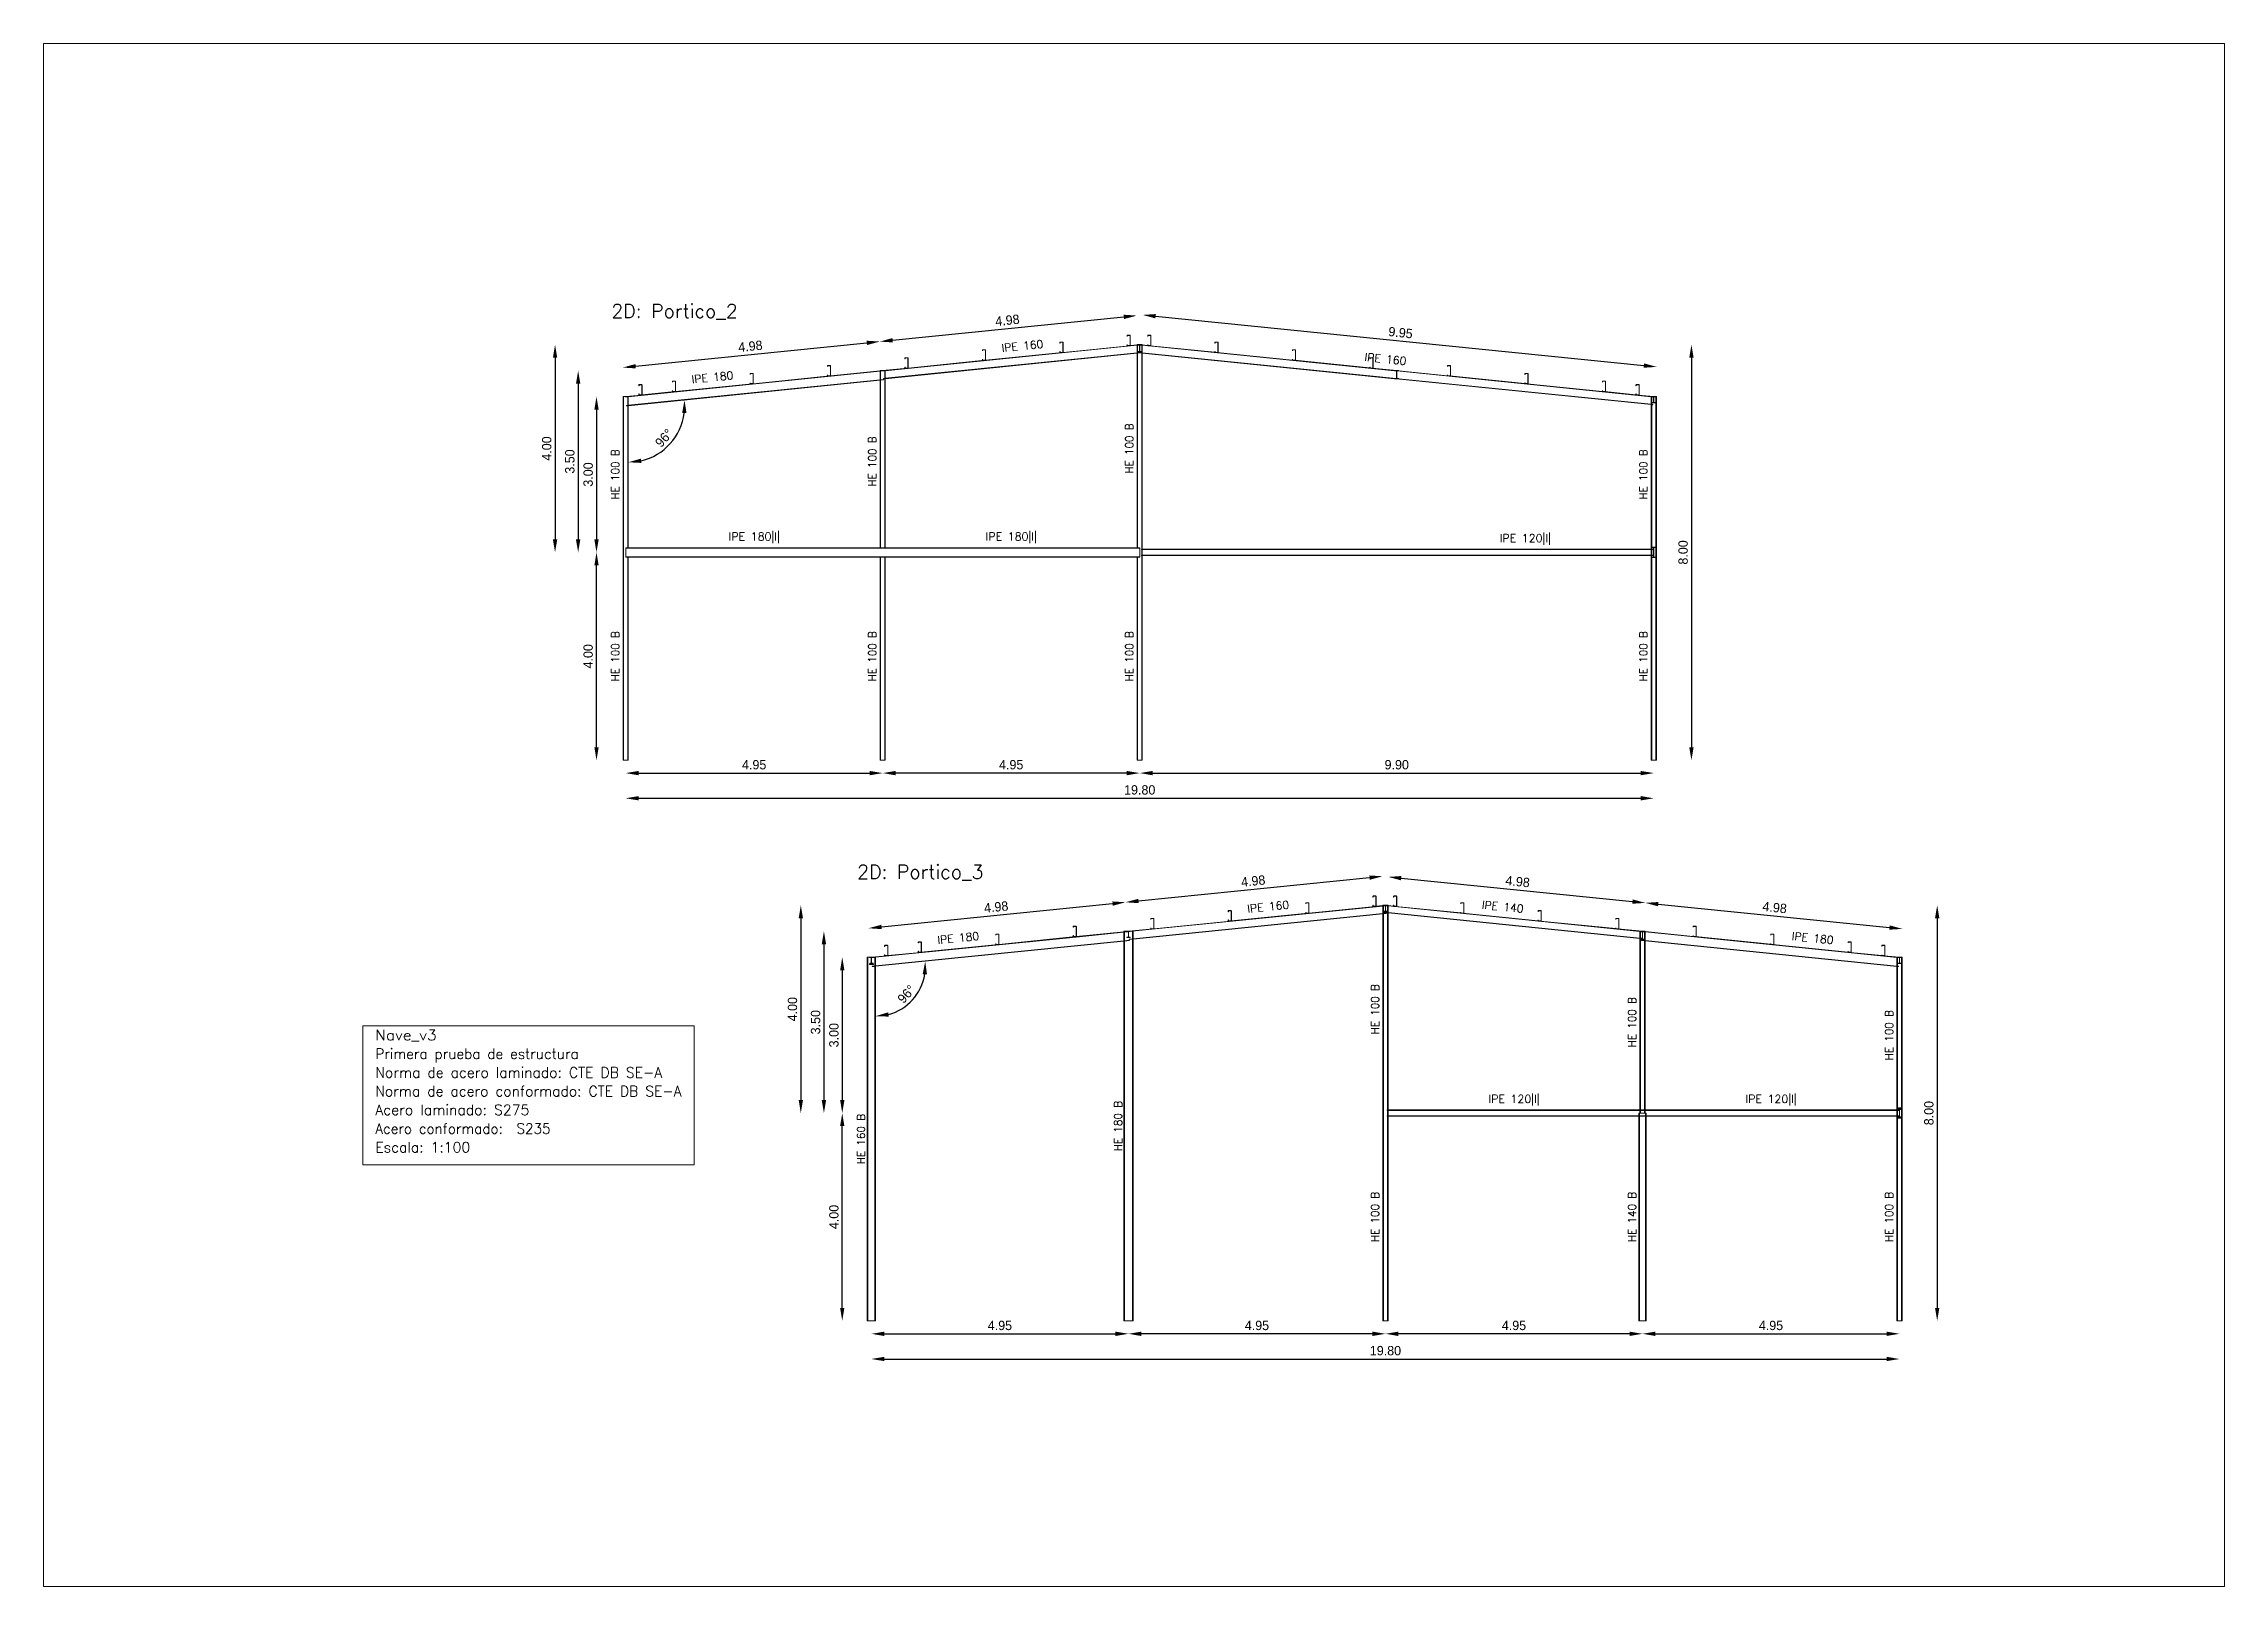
# Model space of a CAD drawing. Header units: millimetres. Extents: x 0 to 149, y -64 to 103.
# Drawn here: x 62.37 to 104.37, y 60.73 to 90.43 of the extents above; entities that cross this region are included whole.
import ezdxf
from ezdxf.enums import TextEntityAlignment as Align

# ---------------------------------------------------------------- set-up
doc = ezdxf.new("R2010")
doc.units = ezdxf.units.MM
for name, color, linetype, lineweight in [('BARRAS_DE_ACERO', 7, 'Continuous', 9), ('COTAS', 13, 'Continuous', 9), ('RECUAD_LIMITES', 2, 'Continuous', 0), ('REFERENCIA_DE_LAS_BARRAS', 2, 'Continuous', 9), ('TABLAS', 1, 'Continuous', 9), ('TITULOS', 9, 'Continuous', 0)]:
    doc.layers.add(name, color=color, linetype=linetype, lineweight=lineweight)
doc.styles.add('CYPETXT', font='romans__.ttf', dxfattribs={"height": 0.2})
doc.styles.add('RomanS', font='')
doc.styles.get('RomanS').set_extended_font_data('Porsche')
doc.dimstyles.new('100-color', dxfattribs={"dimtxt": 0.18, "dimasz": 0.25, "dimexe": 0, "dimexo": 0.5, "dimgap": 0.07, "dimtad": 1, "dimzin": 4, "dimdsep": 46, "dimtxsty": 'RomanS', "dimcen": 0.1, "dimse1": 1, "dimse2": 1, "dimadec": 0, "dimazin": 0, "dimtfac": 1, "dimtix": 1, "dimtmove": 2, "dimatfit": 3, "dimfxl": 1, "dimtvp": 1.058824, "dimtolj": 1, "dimtzin": 1, "dimarcsym": 0})

msp = doc.modelspace()

# ---------------------------------------------------------------- texts
at = {"layer": 'REFERENCIA_DE_LAS_BARRAS', "style": 'CYPETXT'}
for s, rotation, width, p, p2 in [('IPE 160', 5.7995, 0.844169, (80.828, 84.494), (81.63, 84.576)), ('IPE 160', 354.2005, 0.844169, (87.805, 84.325), (88.607, 84.244)), ('IPE 180', 5.7995, 0.844169, (74.859, 83.891), (75.66, 83.973)), ('HE 100 B', 90, 0.776302, (78.406, 81.904), (78.406, 82.871)), ('HE 100 B', 90, 0.776302, (83.356, 82.154), (83.356, 83.121)), ('HE 100 B', 90, 0.776302, (73.456, 81.654), (73.456, 82.621)), ('HE 100 B', 90, 0.776302, (93.256, 81.654), (93.256, 82.621)), ('HE 100 B', 90, 0.776302, (73.456, 78.154), (73.456, 79.121)), ('HE 100 B', 90, 0.776302, (78.406, 78.154), (78.406, 79.121)), ('HE 100 B', 90, 0.776302, (83.356, 78.154), (83.356, 79.121)), ('HE 100 B', 90, 0.776302, (93.256, 78.154), (93.256, 79.121)), ('IPE 160', 5.7995, 0.844169, (85.561, 73.7), (86.363, 73.781)), ('IPE 140', 354.2005, 0.844169, (90.063, 73.781), (90.865, 73.699)), ('IPE 180', 5.7995, 0.844169, (79.592, 73.097), (80.393, 73.178)), ('IPE 180', 354.2005, 0.844169, (96.033, 73.178), (96.834, 73.096)), ('HE 100 B', 90, 0.776302, (88.089, 71.359), (88.089, 72.326)), ('HE 100 B', 90, 0.776302, (93.039, 71.109), (93.039, 72.076)), ('HE 100 B', 90, 0.776302, (97.989, 70.859), (97.989, 71.826)), ('HE 160 B', 90, 0.776302, (78.189, 68.859), (78.189, 69.826)), ('HE 180 B', 90, 0.776302, (83.139, 69.109), (83.139, 70.076)), ('HE 100 B', 90, 0.776302, (88.089, 67.359), (88.089, 68.326)), ('HE 140 B', 90, 0.776302, (93.039, 67.359), (93.039, 68.326)), ('HE 100 B', 90, 0.776302, (97.989, 67.359), (97.989, 68.326))]:
    msp.add_text(s, height=0.1533, rotation=rotation, dxfattribs=dict(at, width=width)).set_placement(p, p2, align=Align.FIT)
at = {"layer": 'REFERENCIA_DE_LAS_BARRAS', "style": 'CYPETXT', "width": 0.866546}
for s, p, p2 in [('IPE 180|I|', (75.562, 80.867), (76.548, 80.867)), ('IPE 180|I|', (80.512, 80.867), (81.498, 80.867)), ('IPE 120|I|', (90.412, 80.835), (91.398, 80.835)), ('IPE 120|I|', (90.195, 70.04), (91.181, 70.04)), ('IPE 120|I|', (95.145, 70.04), (96.131, 70.04))]:
    msp.add_text(s, height=0.1533, dxfattribs=at).set_placement(p, p2, align=Align.FIT)
at = {"layer": 'TABLAS', "style": 'CYPETXT'}
for s, width, p, p2 in [('Nave_v3', 0.901739, (68.758, 71.245), (69.94, 71.245)), ('Primera prueba de estructura', 0.829206, (68.758, 70.885), (72.676, 70.885)), ('Norma de acero laminado: CTE DB SE-A', 0.827221, (68.758, 70.525), (74.284, 70.525)), ('Norma de acero conformado: CTE DB SE-A', 0.828138, (68.758, 70.165), (74.656, 70.165)), ('Acero laminado: S275', 0.855931, (68.758, 69.805), (71.725, 69.805)), ('Acero conformado:  S235 ', 0.813274, (68.758, 69.445), (72.265, 69.445)), ('Escala: 1:100', 0.854937, (68.758, 69.085), (70.585, 69.085))]:
    msp.add_text(s, height=0.2, dxfattribs=dict(at, width=width)).set_placement(p, p2, align=Align.FIT)
at = {"layer": 'TITULOS', "style": 'CYPETXT', "width": 0.831586}
for s, p, p2 in [('2D: Portico_2', (73.305, 85.151), (75.737, 85.151)), ('2D: Portico_3', (78.038, 74.356), (80.47, 74.356))]:
    msp.add_text(s, height=0.26667, dxfattribs=at).set_placement(p, p2, align=Align.FIT)

# ---------------------------------------------------------------- blocks, each defined once
blk = doc.blocks.new('*D129')
at = {"layer": 'COTAS', "color": 0, "lineweight": -2, "transparency": 16777216}
blk.add_line((73.83, 76.389), (78.28, 76.389), dxfattribs=at)
at = {"layer": 'COTAS', "color": 0, "transparency": 16777216}
for points in [[(73.83, 76.43), (73.83, 76.347), (73.58, 76.389)], [(78.28, 76.43), (78.28, 76.347), (78.53, 76.389)]]:
    blk.add_solid(points, dxfattribs=at)
at = {"layer": 'Defpoints', "color": 0, "transparency": 16777216}
for p in [(73.58, 76.637), (78.53, 76.637), (78.53, 76.389)]:
    blk.add_point(p, dxfattribs=at)
at = {"layer": 'COTAS', "color": 0, "transparency": 16777216, "insert": (76.055, 76.549), "char_height": 0.18, "attachment_point": 5, "style": 'RomanS'}
blk.add_mtext('\\A1;4.95', dxfattribs=at)
blk = doc.blocks.new('*D130')
at = {"layer": 'COTAS', "color": 0, "lineweight": -2, "transparency": 16777216}
blk.add_line((83.23, 76.389), (78.78, 76.389), dxfattribs=at)
at = {"layer": 'COTAS', "color": 0, "transparency": 16777216}
for points in [[(78.78, 76.43), (78.78, 76.347), (78.53, 76.389)], [(83.23, 76.43), (83.23, 76.347), (83.48, 76.389)]]:
    blk.add_solid(points, dxfattribs=at)
at = {"layer": 'Defpoints', "color": 0, "transparency": 16777216}
for p in [(78.53, 76.637), (83.48, 76.637), (78.53, 76.389)]:
    blk.add_point(p, dxfattribs=at)
at = {"layer": 'COTAS', "color": 0, "transparency": 16777216, "insert": (81.005, 76.549), "char_height": 0.18, "attachment_point": 5, "style": 'RomanS'}
blk.add_mtext('\\A1;4.95', dxfattribs=at)
blk = doc.blocks.new('*D132')
at = {"layer": 'COTAS', "color": 0, "lineweight": -2, "transparency": 16777216}
blk.add_line((73.83, 75.904), (93.13, 75.904), dxfattribs=at)
at = {"layer": 'COTAS', "color": 0, "transparency": 16777216}
for points in [[(73.83, 75.946), (73.83, 75.863), (73.58, 75.904)], [(93.13, 75.946), (93.13, 75.863), (93.38, 75.904)]]:
    blk.add_solid(points, dxfattribs=at)
at = {"layer": 'Defpoints', "color": 0, "transparency": 16777216}
for p in [(73.58, 76.637), (93.38, 76.637), (93.38, 75.904)]:
    blk.add_point(p, dxfattribs=at)
at = {"layer": 'COTAS', "color": 0, "transparency": 16777216, "insert": (83.48, 76.064), "char_height": 0.18, "attachment_point": 5, "style": 'RomanS'}
blk.add_mtext('\\A1;19.80', dxfattribs=at)
blk = doc.blocks.new('*D133')
at = {"layer": 'COTAS', "color": 0, "lineweight": -2, "transparency": 16777216}
blk.add_line((73.018, 76.887), (73.018, 80.387), dxfattribs=at)
at = {"layer": 'COTAS', "color": 0, "transparency": 16777216}
for points in [[(72.977, 80.387), (73.06, 80.387), (73.018, 80.637)], [(72.977, 76.887), (73.06, 76.887), (73.018, 76.637)]]:
    blk.add_solid(points, dxfattribs=at)
at = {"layer": 'Defpoints', "color": 0, "transparency": 16777216}
for p in [(73.018, 80.637), (73.58, 80.637), (73.58, 76.637)]:
    blk.add_point(p, dxfattribs=at)
at = {"layer": 'COTAS', "color": 0, "transparency": 16777216, "insert": (72.858, 78.637), "char_height": 0.18, "attachment_point": 5, "rotation": 90, "style": 'RomanS'}
blk.add_mtext('\\A1;4.00', dxfattribs=at)
blk = doc.blocks.new('*D134')
at = {"layer": 'COTAS', "color": 0, "lineweight": -2, "transparency": 16777216}
blk.add_line((73.018, 83.387), (73.018, 80.887), dxfattribs=at)
at = {"layer": 'COTAS', "color": 0, "transparency": 16777216}
for points in [[(72.977, 83.387), (73.06, 83.387), (73.018, 83.637)], [(72.977, 80.887), (73.06, 80.887), (73.018, 80.637)]]:
    blk.add_solid(points, dxfattribs=at)
at = {"layer": 'Defpoints', "color": 0, "transparency": 16777216}
for p in [(73.58, 83.637), (73.018, 80.637), (73.58, 80.637)]:
    blk.add_point(p, dxfattribs=at)
at = {"layer": 'COTAS', "color": 0, "transparency": 16777216, "insert": (72.858, 82.137), "char_height": 0.18, "attachment_point": 5, "rotation": 90, "style": 'RomanS'}
blk.add_mtext('\\A1;3.00', dxfattribs=at)
blk = doc.blocks.new('*D136')
at = {"layer": 'COTAS', "color": 0, "lineweight": -2, "transparency": 16777216}
blk.add_line((72.665, 83.887), (72.665, 80.887), dxfattribs=at)
at = {"layer": 'COTAS', "color": 0, "transparency": 16777216}
for points in [[(72.623, 83.887), (72.707, 83.887), (72.665, 84.137)], [(72.623, 80.887), (72.707, 80.887), (72.665, 80.637)]]:
    blk.add_solid(points, dxfattribs=at)
at = {"layer": 'Defpoints', "color": 0, "transparency": 16777216}
for p in [(78.53, 84.137), (72.665, 80.637), (78.53, 80.637)]:
    blk.add_point(p, dxfattribs=at)
at = {"layer": 'COTAS', "color": 0, "transparency": 16777216, "insert": (72.505, 82.387), "char_height": 0.18, "attachment_point": 5, "rotation": 90, "style": 'RomanS'}
blk.add_mtext('\\A1;3.50', dxfattribs=at)
blk = doc.blocks.new('*D137')
at = {"layer": 'COTAS', "color": 0, "lineweight": -2, "transparency": 16777216}
blk.add_line((72.22, 84.387), (72.22, 80.887), dxfattribs=at)
at = {"layer": 'COTAS', "color": 0, "transparency": 16777216}
for points in [[(72.179, 84.387), (72.262, 84.387), (72.22, 84.637)], [(72.179, 80.887), (72.262, 80.887), (72.22, 80.637)]]:
    blk.add_solid(points, dxfattribs=at)
at = {"layer": 'Defpoints', "color": 0, "transparency": 16777216}
for p in [(83.48, 84.637), (72.22, 80.637), (83.48, 80.637)]:
    blk.add_point(p, dxfattribs=at)
at = {"layer": 'COTAS', "color": 0, "transparency": 16777216, "insert": (72.06, 82.637), "char_height": 0.18, "attachment_point": 5, "rotation": 90, "style": 'RomanS'}
blk.add_mtext('\\A1;4.00', dxfattribs=at)
blk = doc.blocks.new('*D138')
at = {"layer": 'COTAS', "color": 0, "lineweight": -2, "transparency": 16777216}
blk.add_line((73.772, 84.222), (78.225, 84.671), dxfattribs=at)
at = {"layer": 'COTAS', "color": 0, "transparency": 16777216}
for points in [[(78.221, 84.713), (78.229, 84.63), (78.474, 84.696)], [(73.768, 84.263), (73.776, 84.18), (73.524, 84.196)]]:
    blk.add_solid(points, dxfattribs=at)
at = {"layer": 'Defpoints', "color": 0, "transparency": 16777216}
for p in [(78.474, 84.696), (78.53, 84.137), (73.58, 83.637)]:
    blk.add_point(p, dxfattribs=at)
at = {"layer": 'COTAS', "color": 0, "transparency": 16777216, "insert": (75.982, 84.606), "char_height": 0.18, "attachment_point": 5, "rotation": 5.7679, "style": 'RomanS'}
blk.add_mtext('\\A1;4.98', dxfattribs=at)
blk = doc.blocks.new('*D139')
at = {"layer": 'COTAS', "color": 0, "lineweight": -2, "transparency": 16777216}
blk.add_line((78.722, 84.722), (83.175, 85.171), dxfattribs=at)
at = {"layer": 'COTAS', "color": 0, "transparency": 16777216}
for points in [[(83.171, 85.213), (83.179, 85.13), (83.424, 85.196)], [(78.718, 84.763), (78.726, 84.68), (78.474, 84.696)]]:
    blk.add_solid(points, dxfattribs=at)
at = {"layer": 'Defpoints', "color": 0, "transparency": 16777216}
for p in [(83.424, 85.196), (83.48, 84.637), (78.53, 84.137)]:
    blk.add_point(p, dxfattribs=at)
at = {"layer": 'COTAS', "color": 0, "transparency": 16777216, "insert": (80.932, 85.106), "char_height": 0.18, "attachment_point": 5, "rotation": 5.7679, "style": 'RomanS'}
blk.add_mtext('\\A1;4.98', dxfattribs=at)
blk = doc.blocks.new('*D143')
at = {"layer": 'COTAS', "color": 0, "lineweight": -2, "transparency": 16777216}
blk.add_line((94.106, 84.387), (94.106, 76.887), dxfattribs=at)
at = {"layer": 'COTAS', "color": 0, "transparency": 16777216}
for points in [[(94.064, 84.387), (94.148, 84.387), (94.106, 84.637)], [(94.064, 76.887), (94.148, 76.887), (94.106, 76.637)]]:
    blk.add_solid(points, dxfattribs=at)
at = {"layer": 'Defpoints', "color": 0, "transparency": 16777216}
for p in [(83.48, 84.637), (83.48, 76.637), (94.106, 76.637)]:
    blk.add_point(p, dxfattribs=at)
at = {"layer": 'COTAS', "color": 0, "transparency": 16777216, "insert": (93.946, 80.637), "char_height": 0.18, "attachment_point": 5, "rotation": 90, "style": 'RomanS'}
blk.add_mtext('\\A1;8.00', dxfattribs=at)
blk = doc.blocks.new('*D144')
at = {"layer": 'COTAS', "color": 0, "lineweight": -2, "transparency": 16777216}
blk.add_line((83.73, 76.389), (93.13, 76.389), dxfattribs=at)
at = {"layer": 'COTAS', "color": 0, "transparency": 16777216}
for points in [[(83.73, 76.43), (83.73, 76.347), (83.48, 76.389)], [(93.13, 76.43), (93.13, 76.347), (93.38, 76.389)]]:
    blk.add_solid(points, dxfattribs=at)
at = {"layer": 'Defpoints', "color": 0, "transparency": 16777216}
for p in [(83.48, 76.637), (93.38, 76.637), (93.38, 76.389)]:
    blk.add_point(p, dxfattribs=at)
at = {"layer": 'COTAS', "color": 0, "transparency": 16777216, "insert": (88.43, 76.549), "char_height": 0.18, "attachment_point": 5, "style": 'RomanS'}
blk.add_mtext('\\A1;9.90', dxfattribs=at)
blk = doc.blocks.new('*D145')
at = {"layer": 'COTAS', "color": 0, "lineweight": -2, "transparency": 16777216}
blk.add_line((83.787, 85.184), (93.189, 84.234), dxfattribs=at)
at = {"layer": 'COTAS', "color": 0, "transparency": 16777216}
for points in [[(83.791, 85.226), (83.782, 85.143), (83.538, 85.209)], [(93.193, 84.276), (93.185, 84.193), (93.438, 84.209)]]:
    blk.add_solid(points, dxfattribs=at)
at = {"layer": 'Defpoints', "color": 0, "transparency": 16777216}
for p in [(83.48, 84.637), (93.438, 84.209), (93.38, 83.637)]:
    blk.add_point(p, dxfattribs=at)
at = {"layer": 'COTAS', "color": 0, "transparency": 16777216, "insert": (88.504, 84.868), "char_height": 0.18, "attachment_point": 5, "rotation": 354.2321, "style": 'RomanS'}
blk.add_mtext('\\A1;9.95', dxfattribs=at)
blk = doc.blocks.new('*D193')
at = {"layer": 'COTAS', "color": 0, "lineweight": -2, "transparency": 16777216}
blk.add_line((78.563, 65.594), (83.013, 65.594), dxfattribs=at)
at = {"layer": 'COTAS', "color": 0, "transparency": 16777216}
for points in [[(78.563, 65.636), (78.563, 65.552), (78.313, 65.594)], [(83.013, 65.636), (83.013, 65.552), (83.263, 65.594)]]:
    blk.add_solid(points, dxfattribs=at)
at = {"layer": 'Defpoints', "color": 0, "transparency": 16777216}
for p in [(78.313, 65.843), (83.263, 65.843), (83.263, 65.594)]:
    blk.add_point(p, dxfattribs=at)
at = {"layer": 'COTAS', "color": 0, "transparency": 16777216, "insert": (80.788, 65.754), "char_height": 0.18, "attachment_point": 5, "style": 'RomanS'}
blk.add_mtext('\\A1;4.95', dxfattribs=at)
blk = doc.blocks.new('*D194')
at = {"layer": 'COTAS', "color": 0, "lineweight": -2, "transparency": 16777216}
blk.add_line((87.963, 65.594), (83.513, 65.594), dxfattribs=at)
at = {"layer": 'COTAS', "color": 0, "transparency": 16777216}
for points in [[(83.513, 65.636), (83.513, 65.552), (83.263, 65.594)], [(87.963, 65.636), (87.963, 65.552), (88.213, 65.594)]]:
    blk.add_solid(points, dxfattribs=at)
at = {"layer": 'Defpoints', "color": 0, "transparency": 16777216}
for p in [(83.263, 65.843), (83.263, 65.594), (88.213, 65.843)]:
    blk.add_point(p, dxfattribs=at)
at = {"layer": 'COTAS', "color": 0, "transparency": 16777216, "insert": (85.738, 65.754), "char_height": 0.18, "attachment_point": 5, "style": 'RomanS'}
blk.add_mtext('\\A1;4.95', dxfattribs=at)
blk = doc.blocks.new('*D195')
at = {"layer": 'COTAS', "color": 0, "lineweight": -2, "transparency": 16777216}
blk.add_line((92.913, 65.594), (88.463, 65.594), dxfattribs=at)
at = {"layer": 'COTAS', "color": 0, "transparency": 16777216}
for points in [[(88.463, 65.636), (88.463, 65.552), (88.213, 65.594)], [(92.913, 65.636), (92.913, 65.552), (93.163, 65.594)]]:
    blk.add_solid(points, dxfattribs=at)
at = {"layer": 'Defpoints', "color": 0, "transparency": 16777216}
for p in [(88.213, 65.843), (88.213, 65.594), (93.163, 65.843)]:
    blk.add_point(p, dxfattribs=at)
at = {"layer": 'COTAS', "color": 0, "transparency": 16777216, "insert": (90.688, 65.754), "char_height": 0.18, "attachment_point": 5, "style": 'RomanS'}
blk.add_mtext('\\A1;4.95', dxfattribs=at)
blk = doc.blocks.new('*D196')
at = {"layer": 'COTAS', "color": 0, "lineweight": -2, "transparency": 16777216}
blk.add_line((78.563, 65.109), (97.863, 65.109), dxfattribs=at)
at = {"layer": 'COTAS', "color": 0, "transparency": 16777216}
for points in [[(78.563, 65.151), (78.563, 65.068), (78.313, 65.109)], [(97.863, 65.151), (97.863, 65.068), (98.113, 65.109)]]:
    blk.add_solid(points, dxfattribs=at)
at = {"layer": 'Defpoints', "color": 0, "transparency": 16777216}
for p in [(78.313, 65.843), (98.113, 65.843), (98.113, 65.109)]:
    blk.add_point(p, dxfattribs=at)
at = {"layer": 'COTAS', "color": 0, "transparency": 16777216, "insert": (88.213, 65.269), "char_height": 0.18, "attachment_point": 5, "style": 'RomanS'}
blk.add_mtext('\\A1;19.80', dxfattribs=at)
blk = doc.blocks.new('*D197')
at = {"layer": 'COTAS', "color": 0, "lineweight": -2, "transparency": 16777216}
blk.add_line((77.751, 66.093), (77.751, 69.593), dxfattribs=at)
at = {"layer": 'COTAS', "color": 0, "transparency": 16777216}
for points in [[(77.71, 69.593), (77.793, 69.593), (77.751, 69.843)], [(77.71, 66.093), (77.793, 66.093), (77.751, 65.843)]]:
    blk.add_solid(points, dxfattribs=at)
at = {"layer": 'Defpoints', "color": 0, "transparency": 16777216}
for p in [(77.751, 69.843), (78.313, 69.843), (78.313, 65.843)]:
    blk.add_point(p, dxfattribs=at)
at = {"layer": 'COTAS', "color": 0, "transparency": 16777216, "insert": (77.591, 67.843), "char_height": 0.18, "attachment_point": 5, "rotation": 90, "style": 'RomanS'}
blk.add_mtext('\\A1;4.00', dxfattribs=at)
blk = doc.blocks.new('*D198')
at = {"layer": 'COTAS', "color": 0, "lineweight": -2, "transparency": 16777216}
blk.add_line((77.751, 72.593), (77.751, 70.093), dxfattribs=at)
at = {"layer": 'COTAS', "color": 0, "transparency": 16777216}
for points in [[(77.71, 72.593), (77.793, 72.593), (77.751, 72.843)], [(77.71, 70.093), (77.793, 70.093), (77.751, 69.843)]]:
    blk.add_solid(points, dxfattribs=at)
at = {"layer": 'Defpoints', "color": 0, "transparency": 16777216}
for p in [(78.313, 72.843), (77.751, 69.843), (78.313, 69.843)]:
    blk.add_point(p, dxfattribs=at)
at = {"layer": 'COTAS', "color": 0, "transparency": 16777216, "insert": (77.591, 71.343), "char_height": 0.18, "attachment_point": 5, "rotation": 90, "style": 'RomanS'}
blk.add_mtext('\\A1;3.00', dxfattribs=at)
blk = doc.blocks.new('*D199')
at = {"layer": 'COTAS', "color": 0, "lineweight": -2, "transparency": 16777216}
blk.add_line((93.413, 65.594), (97.863, 65.594), dxfattribs=at)
at = {"layer": 'COTAS', "color": 0, "transparency": 16777216}
for points in [[(93.413, 65.636), (93.413, 65.552), (93.163, 65.594)], [(97.863, 65.636), (97.863, 65.552), (98.113, 65.594)]]:
    blk.add_solid(points, dxfattribs=at)
at = {"layer": 'Defpoints', "color": 0, "transparency": 16777216}
for p in [(93.163, 65.843), (98.113, 65.843), (98.113, 65.594)]:
    blk.add_point(p, dxfattribs=at)
at = {"layer": 'COTAS', "color": 0, "transparency": 16777216, "insert": (95.638, 65.754), "char_height": 0.18, "attachment_point": 5, "style": 'RomanS'}
blk.add_mtext('\\A1;4.95', dxfattribs=at)
blk = doc.blocks.new('*D200')
at = {"layer": 'COTAS', "color": 0, "lineweight": -2, "transparency": 16777216}
blk.add_line((77.398, 73.093), (77.398, 70.093), dxfattribs=at)
at = {"layer": 'COTAS', "color": 0, "transparency": 16777216}
for points in [[(77.356, 73.093), (77.44, 73.093), (77.398, 73.343)], [(77.356, 70.093), (77.44, 70.093), (77.398, 69.843)]]:
    blk.add_solid(points, dxfattribs=at)
at = {"layer": 'Defpoints', "color": 0, "transparency": 16777216}
for p in [(83.263, 73.343), (77.398, 69.843), (83.263, 69.843)]:
    blk.add_point(p, dxfattribs=at)
at = {"layer": 'COTAS', "color": 0, "transparency": 16777216, "insert": (77.238, 71.593), "char_height": 0.18, "attachment_point": 5, "rotation": 90, "style": 'RomanS'}
blk.add_mtext('\\A1;3.50', dxfattribs=at)
blk = doc.blocks.new('*D201')
at = {"layer": 'COTAS', "color": 0, "lineweight": -2, "transparency": 16777216}
blk.add_line((76.953, 73.593), (76.953, 70.093), dxfattribs=at)
at = {"layer": 'COTAS', "color": 0, "transparency": 16777216}
for points in [[(76.912, 73.593), (76.995, 73.593), (76.953, 73.843)], [(76.912, 70.093), (76.995, 70.093), (76.953, 69.843)]]:
    blk.add_solid(points, dxfattribs=at)
at = {"layer": 'Defpoints', "color": 0, "transparency": 16777216}
for p in [(88.213, 73.843), (76.953, 69.843), (88.213, 69.843)]:
    blk.add_point(p, dxfattribs=at)
at = {"layer": 'COTAS', "color": 0, "transparency": 16777216, "insert": (76.793, 71.843), "char_height": 0.18, "attachment_point": 5, "rotation": 90, "style": 'RomanS'}
blk.add_mtext('\\A1;4.00', dxfattribs=at)
blk = doc.blocks.new('*D202')
at = {"layer": 'COTAS', "color": 0, "lineweight": -2, "transparency": 16777216}
blk.add_line((78.505, 73.427), (82.958, 73.877), dxfattribs=at)
at = {"layer": 'COTAS', "color": 0, "transparency": 16777216}
for points in [[(82.954, 73.918), (82.962, 73.835), (83.207, 73.902)], [(78.501, 73.468), (78.51, 73.385), (78.257, 73.402)]]:
    blk.add_solid(points, dxfattribs=at)
at = {"layer": 'Defpoints', "color": 0, "transparency": 16777216}
for p in [(83.207, 73.902), (83.263, 73.343), (78.313, 72.843)]:
    blk.add_point(p, dxfattribs=at)
at = {"layer": 'COTAS', "color": 0, "transparency": 16777216, "insert": (80.716, 73.811), "char_height": 0.18, "attachment_point": 5, "rotation": 5.7679, "style": 'RomanS'}
blk.add_mtext('\\A1;4.98', dxfattribs=at)
blk = doc.blocks.new('*D203')
at = {"layer": 'COTAS', "color": 0, "lineweight": -2, "transparency": 16777216}
blk.add_line((83.455, 73.927), (87.908, 74.377), dxfattribs=at)
at = {"layer": 'COTAS', "color": 0, "transparency": 16777216}
for points in [[(87.904, 74.418), (87.912, 74.335), (88.157, 74.402)], [(83.451, 73.968), (83.46, 73.885), (83.207, 73.902)]]:
    blk.add_solid(points, dxfattribs=at)
at = {"layer": 'Defpoints', "color": 0, "transparency": 16777216}
for p in [(88.157, 74.402), (88.213, 73.843), (83.263, 73.343)]:
    blk.add_point(p, dxfattribs=at)
at = {"layer": 'COTAS', "color": 0, "transparency": 16777216, "insert": (85.666, 74.311), "char_height": 0.18, "attachment_point": 5, "rotation": 5.7679, "style": 'RomanS'}
blk.add_mtext('\\A1;4.98', dxfattribs=at)
blk = doc.blocks.new('*D204')
at = {"layer": 'COTAS', "color": 0, "lineweight": -2, "transparency": 16777216}
blk.add_line((88.517, 74.365), (92.97, 73.916), dxfattribs=at)
at = {"layer": 'COTAS', "color": 0, "transparency": 16777216}
for points in [[(88.521, 74.407), (88.513, 74.324), (88.268, 74.39)], [(92.974, 73.957), (92.965, 73.874), (93.218, 73.89)]]:
    blk.add_solid(points, dxfattribs=at)
at = {"layer": 'Defpoints', "color": 0, "transparency": 16777216}
for p in [(88.213, 73.843), (93.218, 73.89), (93.163, 73.343)]:
    blk.add_point(p, dxfattribs=at)
at = {"layer": 'COTAS', "color": 0, "transparency": 16777216, "insert": (90.759, 74.3), "char_height": 0.18, "attachment_point": 5, "rotation": 354.2321, "style": 'RomanS'}
blk.add_mtext('\\A1;4.98', dxfattribs=at)
blk = doc.blocks.new('*D205')
at = {"layer": 'COTAS', "color": 0, "lineweight": -2, "transparency": 16777216}
blk.add_line((93.467, 73.865), (97.92, 73.416), dxfattribs=at)
at = {"layer": 'COTAS', "color": 0, "transparency": 16777216}
for points in [[(93.471, 73.907), (93.463, 73.824), (93.218, 73.89)], [(97.924, 73.457), (97.915, 73.374), (98.168, 73.39)]]:
    blk.add_solid(points, dxfattribs=at)
at = {"layer": 'Defpoints', "color": 0, "transparency": 16777216}
for p in [(93.163, 73.343), (98.168, 73.39), (98.113, 72.843)]:
    blk.add_point(p, dxfattribs=at)
at = {"layer": 'COTAS', "color": 0, "transparency": 16777216, "insert": (95.709, 73.8), "char_height": 0.18, "attachment_point": 5, "rotation": 354.2321, "style": 'RomanS'}
blk.add_mtext('\\A1;4.98', dxfattribs=at)
blk = doc.blocks.new('*D207')
at = {"layer": 'COTAS', "color": 0, "lineweight": -2, "transparency": 16777216}
blk.add_line((98.839, 73.593), (98.839, 66.093), dxfattribs=at)
at = {"layer": 'COTAS', "color": 0, "transparency": 16777216}
for points in [[(98.797, 73.593), (98.881, 73.593), (98.839, 73.843)], [(98.797, 66.093), (98.881, 66.093), (98.839, 65.843)]]:
    blk.add_solid(points, dxfattribs=at)
at = {"layer": 'Defpoints', "color": 0, "transparency": 16777216}
for p in [(88.213, 73.843), (88.213, 65.843), (98.839, 65.843)]:
    blk.add_point(p, dxfattribs=at)
at = {"layer": 'COTAS', "color": 0, "transparency": 16777216, "insert": (98.679, 69.843), "char_height": 0.18, "attachment_point": 5, "rotation": 90, "style": 'RomanS'}
blk.add_mtext('\\A1;8.00', dxfattribs=at)
blk = doc.blocks.new('*D241')
at = {"layer": 'COTAS', "color": 0, "lineweight": -2, "transparency": 16777216}
blk.add_arc((78.393, 72.67), 0.961, 284.9553, 350.8126, dxfattribs=at)
at = {"layer": 'COTAS', "color": 0, "transparency": 16777216}
for points in [[(79.3, 72.518), (79.383, 72.515), (79.349, 72.766)], [(78.646, 71.701), (78.636, 71.783), (78.393, 71.709)]]:
    blk.add_solid(points, dxfattribs=at)
at = {"layer": 'Defpoints', "color": 0, "transparency": 16777216}
for p in [(83.173, 73.153), (78.393, 72.67), (78.393, 72.67), (78.901, 71.855), (78.393, 65.843)]:
    blk.add_point(p, dxfattribs=at)
at = {"layer": 'COTAS', "color": 0, "transparency": 16777216, "insert": (78.987, 72.133), "char_height": 0.18, "attachment_point": 5, "rotation": 47.884, "style": 'RomanS'}
blk.add_mtext('\\A1;96°', dxfattribs=at)
blk = doc.blocks.new('*D242')
at = {"layer": 'COTAS', "color": 0, "lineweight": -2, "transparency": 16777216}
blk.add_arc((73.63, 83.461), 1.088, 283.1906, 352.5773, dxfattribs=at)
at = {"layer": 'COTAS', "color": 0, "transparency": 16777216}
for points in [[(74.668, 83.321), (74.751, 83.32), (74.713, 83.571)], [(73.883, 82.36), (73.874, 82.443), (73.63, 82.373)]]:
    blk.add_solid(points, dxfattribs=at)
at = {"layer": 'Defpoints', "color": 0, "transparency": 16777216}
for p in [(78.48, 83.951), (73.63, 83.461), (73.63, 83.461), (74.205, 82.538), (73.63, 80.727)]:
    blk.add_point(p, dxfattribs=at)
at = {"layer": 'COTAS', "color": 0, "transparency": 16777216, "insert": (74.319, 82.839), "char_height": 0.18, "attachment_point": 5, "rotation": 47.884, "style": 'RomanS'}
blk.add_mtext('\\A1;96°', dxfattribs=at)

# ---------------------------------------------------------------- dimensions: what is measured, and where the dimension line sits
at = {"layer": 'COTAS'}
for p1, p2, distance, picture, middle in [((78.53, 84.137), (83.48, 84.637), 0.562, '*D139', (80.932, 85.106)), ((83.48, 84.637), (93.38, 83.637), 0.575, '*D145', (88.504, 84.868)), ((73.58, 83.637), (78.53, 84.137), 0.562, '*D138', (75.982, 84.606)), ((83.263, 73.343), (88.213, 73.843), 0.562, '*D203', (85.666, 74.311)), ((88.213, 73.843), (93.163, 73.343), 0.551, '*D204', (90.759, 74.3)), ((78.313, 72.843), (83.263, 73.343), 0.562, '*D202', (80.716, 73.811)), ((93.163, 73.343), (98.113, 72.843), 0.551, '*D205', (95.709, 73.8))]:
    dim = msp.add_aligned_dim(p1=p1, p2=p2, distance=distance, dimstyle='100-color', dxfattribs=at)
    dim.commit()
    dim.dimension.update_dxf_attribs({"geometry": picture, "text_midpoint": middle})
for base, p1, p2, picture, middle in [((72.22, 80.637), (83.48, 84.637), (83.48, 80.637), '*D137', (72.06, 82.637)), ((94.106, 76.637), (83.48, 84.637), (83.48, 76.637), '*D143', (93.946, 80.637)), ((72.665, 80.637), (78.53, 84.137), (78.53, 80.637), '*D136', (72.505, 82.387)), ((73.018, 80.637), (73.58, 83.637), (73.58, 80.637), '*D134', (72.858, 82.137)), ((73.018, 80.637), (73.58, 76.637), (73.58, 80.637), '*D133', (72.858, 78.637)), ((76.953, 69.843), (88.213, 73.843), (88.213, 69.843), '*D201', (76.793, 71.843)), ((98.839, 65.843), (88.213, 73.843), (88.213, 65.843), '*D207', (98.679, 69.843)), ((77.398, 69.843), (83.263, 73.343), (83.263, 69.843), '*D200', (77.238, 71.593)), ((77.751, 69.843), (78.313, 72.843), (78.313, 69.843), '*D198', (77.591, 71.343)), ((77.751, 69.843), (78.313, 65.843), (78.313, 69.843), '*D197', (77.591, 67.843))]:
    dim = msp.add_linear_dim(base=base, p1=p1, p2=p2, angle=90, dimstyle='100-color', dxfattribs=at)
    dim.commit()
    dim.dimension.update_dxf_attribs({"geometry": picture, "text_midpoint": middle})
for base, line1, line2, picture, middle in [((74.205, 82.538), ((73.63, 83.461), (73.63, 80.727)), ((78.48, 83.951), (73.63, 83.461)), '*D242', (74.319, 82.839)), ((78.901, 71.855), ((78.393, 65.843), (78.393, 72.67)), ((78.393, 72.67), (83.173, 73.153)), '*D241', (78.987, 72.133))]:
    dim = msp.add_angular_dim_2l(base=base, line1=line1, line2=line2, dimstyle='100-color', dxfattribs=at)
    dim.commit()
    dim.dimension.update_dxf_attribs({"geometry": picture, "text_midpoint": middle})
for base, p1, p2, picture, middle in [((78.53, 76.389), (73.58, 76.637), (78.53, 76.637), '*D129', (76.055, 76.549)), ((93.38, 75.904), (73.58, 76.637), (93.38, 76.637), '*D132', (83.48, 76.064)), ((78.53, 76.389), (83.48, 76.637), (78.53, 76.637), '*D130', (81.005, 76.549)), ((93.38, 76.389), (83.48, 76.637), (93.38, 76.637), '*D144', (88.43, 76.549)), ((83.263, 65.594), (78.313, 65.843), (83.263, 65.843), '*D193', (80.788, 65.754)), ((98.113, 65.109), (78.313, 65.843), (98.113, 65.843), '*D196', (88.213, 65.269)), ((83.263, 65.594), (88.213, 65.843), (83.263, 65.843), '*D194', (85.738, 65.754)), ((88.213, 65.594), (93.163, 65.843), (88.213, 65.843), '*D195', (90.688, 65.754)), ((98.113, 65.594), (93.163, 65.843), (98.113, 65.843), '*D199', (95.638, 65.754))]:
    dim = msp.add_linear_dim(base=base, p1=p1, p2=p2, dimstyle='100-color', dxfattribs=at)
    dim.commit()
    dim.dimension.update_dxf_attribs({"geometry": picture, "text_midpoint": middle})

# ---------------------------------------------------------------- linework, layer by layer
at = {"layer": 'BARRAS_DE_ACERO'}
for p, q in [((83.43, 84.625), (78.58, 84.135)), ((83.43, 84.479), (78.58, 83.989)), ((83.43, 84.471), (78.58, 83.982)), ((80.453, 84.535), (80.452, 84.533)), ((80.452, 84.531), (80.452, 84.533)), ((80.452, 84.516), (80.452, 84.531)), ((80.454, 84.516), (80.452, 84.516)), ((80.455, 84.535), (80.453, 84.535)), ((80.454, 84.533), (80.455, 84.534)), ((80.454, 84.533), (80.454, 84.532)), ((80.454, 84.531), (80.454, 84.532)), ((80.454, 84.531), (80.454, 84.516)), ((80.456, 84.536), (80.455, 84.535)), ((80.456, 84.534), (80.455, 84.534)), ((80.456, 84.536), (80.507, 84.536)), ((80.456, 84.534), (80.507, 84.534)), ((80.509, 84.535), (80.507, 84.536)), ((80.508, 84.534), (80.507, 84.534)), ((80.508, 84.534), (80.509, 84.533)), ((80.51, 84.535), (80.509, 84.535)), ((80.509, 84.533), (80.51, 84.532)), ((80.511, 84.533), (80.51, 84.535)), ((80.51, 84.532), (80.51, 84.531)), ((80.51, 84.531), (80.51, 84.34)), ((80.511, 84.533), (80.512, 84.531)), ((81.988, 84.487), (80.511, 84.337)), ((80.512, 84.34), (80.512, 84.531)), ((81.944, 84.682), (81.945, 84.684)), ((81.944, 84.667), (81.944, 84.682)), ((81.946, 84.667), (81.944, 84.667)), ((81.944, 84.507), (81.946, 84.507)), ((81.944, 84.491), (81.944, 84.507)), ((81.945, 84.489), (81.944, 84.491)), ((81.947, 84.686), (81.945, 84.685)), ((81.945, 84.684), (81.945, 84.685)), ((81.945, 84.488), (81.945, 84.489)), ((81.945, 84.488), (81.947, 84.487)), ((81.946, 84.683), (81.947, 84.684)), ((81.946, 84.683), (81.946, 84.682)), ((81.946, 84.682), (81.946, 84.667)), ((81.946, 84.507), (81.946, 84.491)), ((81.946, 84.49), (81.946, 84.491)), ((81.949, 84.687), (81.947, 84.686)), ((81.947, 84.684), (81.948, 84.684)), ((81.949, 84.487), (81.947, 84.487)), ((81.948, 84.684), (81.949, 84.685)), ((81.949, 84.489), (81.948, 84.489)), ((81.949, 84.687), (82, 84.687)), ((81.988, 84.487), (81.949, 84.487)), ((81.988, 84.487), (82, 84.487)), ((82, 84.687), (82.001, 84.686)), ((82.001, 84.487), (82, 84.487)), ((82.003, 84.685), (82.001, 84.686)), ((82.001, 84.684), (82.001, 84.684)), ((82.002, 84.49), (82.001, 84.489)), ((82.003, 84.488), (82.001, 84.487)), ((82.002, 84.49), (82.002, 84.491)), ((82.003, 84.685), (82.004, 84.684)), ((82.003, 84.488), (83.281, 84.617)), ((82.004, 84.489), (82.003, 84.488)), ((82.003, 84.488), (82.003, 84.488)), ((82.004, 84.489), (82.004, 84.491)), ((83.239, 84.816), (83.238, 84.814)), ((83.238, 84.814), (83.238, 84.813)), ((83.238, 84.813), (83.238, 84.797)), ((83.24, 84.797), (83.238, 84.797)), ((83.238, 84.637), (83.238, 84.622)), ((83.24, 84.637), (83.238, 84.637)), ((83.238, 84.62), (83.238, 84.622)), ((83.238, 84.62), (83.239, 84.619)), ((83.24, 84.817), (83.239, 84.816)), ((83.24, 84.618), (83.239, 84.619)), ((83.24, 84.817), (83.242, 84.817)), ((83.241, 84.815), (83.24, 84.814)), ((83.24, 84.813), (83.24, 84.814)), ((83.24, 84.814), (83.24, 84.814)), ((83.24, 84.813), (83.24, 84.797)), ((83.24, 84.622), (83.24, 84.637)), ((83.24, 84.621), (83.24, 84.622)), ((83.24, 84.621), (83.24, 84.62)), ((83.241, 84.619), (83.24, 84.62)), ((83.24, 84.618), (83.242, 84.617)), ((83.241, 84.619), (83.242, 84.619)), ((83.293, 84.817), (83.242, 84.817)), ((83.242, 84.619), (83.293, 84.619)), ((83.281, 84.617), (83.242, 84.617)), ((83.281, 84.617), (83.293, 84.617)), ((83.295, 84.817), (83.293, 84.817)), ((83.293, 84.815), (83.294, 84.815)), ((83.294, 84.619), (83.293, 84.619)), ((83.295, 84.618), (83.293, 84.617)), ((83.295, 84.814), (83.294, 84.815)), ((83.295, 84.62), (83.294, 84.619)), ((83.295, 84.817), (83.296, 84.816)), ((83.295, 84.814), (83.296, 84.813)), ((83.295, 84.814), (83.295, 84.814)), ((83.296, 84.622), (83.295, 84.621)), ((83.295, 84.621), (83.295, 84.62)), ((83.295, 84.618), (83.296, 84.619)), ((83.296, 84.816), (83.297, 84.814)), ((83.296, 84.813), (83.296, 84.622)), ((83.296, 84.619), (83.297, 84.62)), ((83.298, 84.813), (83.297, 84.814)), ((83.43, 84.637), (83.43, 84.632)), ((83.44, 84.637), (83.43, 84.637)), ((83.43, 84.632), (83.43, 84.625)), ((83.43, 84.479), (83.43, 84.625)), ((83.43, 84.471), (83.43, 84.479)), ((83.43, 84.471), (83.43, 80.727)), ((83.44, 84.637), (83.44, 84.633)), ((83.444, 84.637), (83.44, 84.637)), ((83.44, 84.633), (83.444, 84.634)), ((83.44, 84.626), (83.44, 84.633)), ((83.44, 84.626), (83.478, 84.63)), ((83.44, 84.48), (83.44, 84.626)), ((83.44, 84.48), (83.464, 84.482)), ((83.44, 84.472), (83.44, 84.48)), ((83.44, 80.727), (83.44, 84.472)), ((83.444, 84.637), (83.48, 84.637)), ((83.444, 84.637), (83.444, 84.634)), ((83.444, 84.634), (83.444, 84.63)), ((83.444, 84.63), (83.478, 84.63)), ((83.444, 84.497), (83.444, 84.504)), ((83.516, 84.497), (83.444, 84.497)), ((83.464, 84.482), (83.465, 84.485)), ((83.478, 84.63), (83.478, 84.63)), ((83.478, 84.546), (83.478, 84.63)), ((83.48, 84.637), (83.516, 84.637)), ((83.52, 84.626), (83.482, 84.63)), ((83.482, 84.62), (83.482, 84.63)), ((83.482, 84.63), (83.482, 84.63)), ((83.482, 84.62), (83.482, 84.504)), ((83.493, 84.504), (83.482, 84.504)), ((83.516, 84.504), (83.493, 84.504)), ((83.52, 84.48), (83.496, 84.482)), ((83.52, 84.637), (83.516, 84.637)), ((83.516, 84.634), (83.516, 84.637)), ((83.516, 84.634), (83.52, 84.633)), ((83.516, 84.504), (83.516, 84.497)), ((83.52, 84.637), (83.52, 84.633)), ((83.53, 84.637), (83.52, 84.637)), ((83.52, 84.626), (83.52, 84.633)), ((83.52, 84.48), (83.52, 84.626)), ((83.52, 84.472), (83.52, 84.48)), ((83.52, 80.697), (83.52, 84.472)), ((83.53, 84.637), (83.53, 84.632)), ((83.53, 84.632), (83.636, 84.622)), ((83.53, 84.471), (83.53, 84.479)), ((88.389, 83.981), (83.53, 84.471)), ((83.53, 84.471), (83.53, 80.697)), ((83.637, 84.816), (83.636, 84.814)), ((83.636, 84.814), (83.636, 84.813)), ((83.636, 84.797), (83.636, 84.813)), ((83.636, 84.797), (83.638, 84.797)), ((83.636, 84.637), (83.636, 84.622)), ((83.636, 84.637), (83.638, 84.637)), ((83.636, 84.622), (83.636, 84.622)), ((83.638, 84.817), (83.637, 84.816)), ((83.638, 84.618), (83.637, 84.619)), ((83.64, 84.817), (83.638, 84.817)), ((83.638, 84.813), (83.638, 84.814)), ((83.638, 84.797), (83.638, 84.813)), ((83.638, 84.622), (83.638, 84.637)), ((83.638, 84.621), (83.638, 84.622)), ((83.659, 84.619), (83.638, 84.621)), ((83.638, 84.621), (83.638, 84.62)), ((83.638, 84.621), (83.638, 84.621)), ((83.639, 84.619), (83.638, 84.62)), ((83.639, 84.815), (83.64, 84.815)), ((83.639, 84.619), (83.64, 84.619)), ((83.64, 84.817), (83.691, 84.817)), ((83.64, 84.815), (83.691, 84.815)), ((83.64, 84.619), (83.659, 84.619)), ((83.691, 84.619), (83.659, 84.619)), ((83.679, 84.617), (83.691, 84.617)), ((84.929, 84.491), (83.679, 84.617)), ((83.693, 84.817), (83.691, 84.817)), ((83.691, 84.815), (83.692, 84.815)), ((83.691, 84.617), (83.693, 84.618)), ((83.693, 84.814), (83.692, 84.815)), ((83.694, 84.816), (83.693, 84.817)), ((83.693, 84.814), (83.694, 84.813)), ((83.693, 84.814), (83.693, 84.814)), ((83.694, 84.622), (83.693, 84.621)), ((83.693, 84.621), (83.693, 84.62)), ((83.693, 84.618), (83.694, 84.619)), ((83.694, 84.816), (83.695, 84.814)), ((83.694, 84.622), (83.694, 84.813)), ((83.694, 84.619), (83.695, 84.62)), ((83.696, 84.813), (83.695, 84.814)), ((83.696, 84.622), (83.695, 84.62)), ((83.696, 84.622), (83.696, 84.813)), ((84.929, 84.684), (84.93, 84.685)), ((84.929, 84.682), (84.929, 84.684)), ((84.929, 84.667), (84.929, 84.682)), ((84.929, 84.491), (84.929, 84.507)), ((84.929, 84.507), (84.931, 84.507)), ((84.93, 84.488), (84.929, 84.489)), ((84.93, 84.685), (84.932, 84.686)), ((84.93, 84.488), (84.932, 84.487)), ((84.931, 84.683), (84.932, 84.684)), ((84.931, 84.683), (84.931, 84.682)), ((84.931, 84.507), (84.931, 84.491)), ((84.953, 84.489), (84.931, 84.491)), ((84.931, 84.491), (84.931, 84.491)), ((84.931, 84.49), (84.931, 84.491)), ((84.932, 84.489), (84.931, 84.49)), ((84.932, 84.686), (84.933, 84.687)), ((84.932, 84.684), (84.933, 84.684)), ((84.932, 84.489), (84.933, 84.489)), ((84.933, 84.487), (84.932, 84.487)), ((84.933, 84.687), (84.984, 84.687)), ((84.933, 84.685), (84.933, 84.684)), ((84.933, 84.685), (84.984, 84.685)), ((84.933, 84.489), (84.933, 84.489)), ((84.933, 84.489), (84.953, 84.489)), ((84.933, 84.487), (84.973, 84.487)), ((84.953, 84.489), (84.984, 84.489)), ((84.973, 84.487), (84.984, 84.487)), ((84.986, 84.686), (84.984, 84.687)), ((84.984, 84.685), (84.985, 84.684)), ((84.985, 84.489), (84.984, 84.489)), ((84.986, 84.487), (84.984, 84.487)), ((84.986, 84.684), (84.985, 84.684)), ((84.986, 84.489), (84.985, 84.489)), ((84.988, 84.685), (84.986, 84.686)), ((84.986, 84.684), (84.987, 84.683)), ((84.987, 84.49), (84.986, 84.489)), ((84.986, 84.487), (84.988, 84.488)), ((84.987, 84.683), (84.987, 84.682)), ((84.987, 84.682), (84.987, 84.491)), ((84.987, 84.49), (84.987, 84.491)), ((84.989, 84.684), (84.988, 84.685)), ((84.989, 84.684), (84.989, 84.682)), ((86.421, 84.531), (86.421, 84.516)), ((86.423, 84.516), (86.421, 84.516)), ((86.423, 84.516), (86.423, 84.531)), ((86.426, 84.536), (86.477, 84.536)), ((86.479, 84.535), (86.477, 84.536)), ((86.478, 84.534), (86.479, 84.533)), ((86.48, 84.535), (86.479, 84.535)), ((86.479, 84.533), (86.479, 84.532)), ((86.479, 84.531), (86.479, 84.532)), ((86.479, 84.34), (86.479, 84.531)), ((86.481, 84.533), (86.48, 84.535)), ((86.481, 84.533), (86.481, 84.531)), ((86.481, 84.531), (86.481, 84.34)), ((78.48, 84.124), (73.63, 83.634)), ((75.976, 84.082), (75.975, 84.081)), ((75.977, 84.064), (75.975, 84.064)), ((75.976, 84.082), (75.977, 84.083)), ((75.979, 84.084), (75.977, 84.083)), ((75.979, 84.082), (75.978, 84.081)), ((76.03, 84.084), (75.979, 84.084)), ((76.03, 84.082), (75.979, 84.082)), ((76.032, 84.083), (76.03, 84.084)), ((76.03, 84.082), (76.031, 84.081)), ((76.032, 84.081), (76.031, 84.081)), ((76.032, 84.083), (76.033, 84.082)), ((76.033, 84.082), (76.034, 84.081)), ((76.033, 84.079), (76.033, 83.888)), ((77.51, 84.034), (76.033, 83.885)), ((76.035, 84.079), (76.034, 84.081)), ((76.035, 84.079), (76.035, 83.888)), ((77.467, 84.214), (77.467, 84.23)), ((77.469, 84.214), (77.467, 84.214)), ((77.467, 84.054), (77.469, 84.054)), ((77.467, 84.054), (77.467, 84.039)), ((77.467, 84.037), (77.467, 84.039)), ((77.468, 84.036), (77.467, 84.037)), ((77.468, 84.036), (77.47, 84.035)), ((77.47, 84.232), (77.469, 84.231)), ((77.469, 84.23), (77.469, 84.231)), ((77.469, 84.23), (77.469, 84.214)), ((77.469, 84.054), (77.469, 84.039)), ((77.469, 84.038), (77.469, 84.039)), ((77.47, 84.037), (77.469, 84.038)), ((77.47, 84.037), (77.471, 84.036)), ((77.47, 84.037), (77.47, 84.037)), ((77.47, 84.035), (77.471, 84.034)), ((77.522, 84.232), (77.471, 84.232)), ((77.471, 84.036), (77.522, 84.036)), ((77.471, 84.034), (77.51, 84.034)), ((77.51, 84.034), (77.522, 84.034)), ((77.524, 84.234), (77.522, 84.234)), ((77.523, 84.232), (77.522, 84.232)), ((77.522, 84.036), (77.523, 84.037)), ((77.522, 84.034), (77.524, 84.035)), ((77.524, 84.037), (77.523, 84.037)), ((77.526, 84.233), (77.524, 84.234)), ((77.525, 84.038), (77.524, 84.037)), ((77.524, 84.035), (77.526, 84.036)), ((77.525, 84.23), (77.525, 84.039)), ((77.525, 84.039), (77.525, 84.038)), ((77.526, 84.233), (77.527, 84.232)), ((77.526, 84.036), (77.527, 84.037)), ((77.527, 84.232), (77.527, 84.23)), ((77.527, 84.039), (77.527, 84.23)), ((77.527, 84.039), (77.527, 84.037)), ((78.49, 84.137), (78.48, 84.137)), ((78.48, 84.137), (78.48, 84.132)), ((78.48, 84.132), (78.48, 84.124)), ((78.48, 83.959), (78.48, 84.124)), ((78.49, 84.133), (78.49, 84.137)), ((78.498, 84.137), (78.49, 84.137)), ((78.498, 84.134), (78.49, 84.133)), ((78.49, 84.125), (78.49, 84.133)), ((78.562, 84.133), (78.49, 84.126)), ((78.49, 84.125), (78.49, 83.96)), ((78.53, 84.137), (78.498, 84.137)), ((78.498, 84.134), (78.53, 84.137)), ((78.57, 84.137), (78.57, 84.134)), ((78.58, 84.137), (78.57, 84.137)), ((78.57, 84.134), (78.57, 84.133)), ((78.57, 84.133), (78.57, 83.988)), ((78.58, 84.135), (78.58, 84.137)), ((78.58, 83.989), (78.58, 84.135)), ((78.96, 84.382), (78.959, 84.381)), ((78.961, 84.205), (78.959, 84.205)), ((78.959, 84.205), (78.959, 84.19)), ((78.959, 84.19), (78.96, 84.188)), ((78.961, 84.384), (78.96, 84.382)), ((78.96, 84.188), (78.961, 84.186)), ((78.962, 84.385), (78.961, 84.384)), ((78.961, 84.381), (78.962, 84.382)), ((78.961, 84.381), (78.961, 84.365)), ((78.961, 84.205), (78.961, 84.19)), ((78.962, 84.189), (78.961, 84.19)), ((78.964, 84.385), (78.962, 84.385)), ((78.963, 84.383), (78.962, 84.382)), ((78.962, 84.382), (78.962, 84.382)), ((78.962, 84.188), (78.962, 84.189)), ((78.962, 84.188), (78.963, 84.187)), ((78.964, 84.383), (78.963, 84.383)), ((78.964, 84.187), (78.963, 84.187)), ((78.964, 84.385), (79.015, 84.385)), ((79.015, 84.383), (78.964, 84.383)), ((79.015, 84.187), (78.964, 84.187)), ((79.003, 84.185), (78.964, 84.185)), ((79.003, 84.185), (79.015, 84.185)), ((79.015, 84.385), (79.017, 84.385)), ((79.015, 84.383), (79.016, 84.383)), ((79.015, 84.185), (79.017, 84.185)), ((79.017, 84.382), (79.016, 84.383)), ((79.017, 84.385), (79.018, 84.384)), ((79.017, 84.381), (79.017, 84.19)), ((79.017, 84.19), (79.017, 84.189)), ((79.017, 84.185), (79.018, 84.186)), ((79.018, 84.384), (79.019, 84.382)), ((79.018, 84.187), (79.019, 84.188)), ((79.019, 84.381), (79.019, 84.382)), ((79.019, 84.19), (79.019, 84.381)), ((79.019, 84.188), (79.019, 84.19)), ((80.452, 84.356), (80.454, 84.356)), ((80.452, 84.34), (80.452, 84.356)), ((80.452, 84.34), (80.452, 84.339)), ((80.454, 84.339), (80.455, 84.338)), ((80.456, 84.338), (80.455, 84.338)), ((80.456, 84.336), (80.455, 84.336)), ((80.456, 84.338), (80.507, 84.338)), ((80.456, 84.336), (80.495, 84.336)), ((80.507, 84.336), (80.495, 84.336)), ((80.509, 84.336), (80.507, 84.336)), ((80.509, 84.339), (80.51, 84.339)), ((80.509, 84.336), (80.51, 84.337)), ((80.51, 84.34), (80.51, 84.339)), ((80.51, 84.337), (80.511, 84.337)), ((80.511, 84.339), (80.512, 84.34)), ((80.511, 84.339), (80.511, 84.337)), ((86.421, 84.356), (86.423, 84.356)), ((86.422, 84.339), (86.423, 84.337)), ((86.423, 84.356), (86.423, 84.34)), ((86.445, 84.338), (86.423, 84.34)), ((86.423, 84.34), (86.423, 84.34)), ((86.423, 84.34), (86.424, 84.339)), ((86.424, 84.336), (86.423, 84.337)), ((86.424, 84.339), (86.424, 84.339)), ((86.424, 84.339), (86.425, 84.338)), ((86.425, 84.338), (86.426, 84.338)), ((86.426, 84.338), (86.445, 84.338)), ((86.465, 84.336), (86.477, 84.336)), ((87.914, 84.189), (86.465, 84.336)), ((86.479, 84.336), (86.477, 84.336)), ((86.479, 84.339), (86.478, 84.338)), ((86.479, 84.339), (86.479, 84.34)), ((86.479, 84.339), (86.479, 84.339)), ((86.479, 84.336), (86.48, 84.337)), ((86.48, 84.337), (86.481, 84.339)), ((86.481, 84.34), (86.481, 84.339)), ((87.914, 84.382), (87.915, 84.384)), ((87.914, 84.381), (87.914, 84.382)), ((87.914, 84.19), (87.914, 84.205)), ((87.914, 84.205), (87.916, 84.205)), ((87.914, 84.19), (87.914, 84.189)), ((87.917, 84.385), (87.915, 84.384)), ((87.915, 84.186), (87.917, 84.185)), ((87.916, 84.381), (87.916, 84.365)), ((87.916, 84.189), (87.916, 84.189)), ((87.917, 84.188), (87.916, 84.189)), ((87.918, 84.385), (87.917, 84.385)), ((87.918, 84.383), (87.917, 84.383)), ((87.917, 84.188), (87.917, 84.187)), ((87.917, 84.187), (87.918, 84.187)), ((87.918, 84.185), (87.917, 84.185)), ((87.969, 84.385), (87.918, 84.385)), ((87.918, 84.383), (87.969, 84.383)), ((87.938, 84.187), (87.918, 84.187)), ((87.957, 84.185), (87.918, 84.185)), ((87.938, 84.187), (87.969, 84.187)), ((87.957, 84.185), (88.43, 84.137)), ((87.969, 84.185), (87.957, 84.185)), ((87.971, 84.385), (87.969, 84.385)), ((87.969, 84.383), (87.97, 84.383)), ((87.97, 84.383), (87.971, 84.382)), ((87.972, 84.382), (87.971, 84.382)), ((87.972, 84.189), (87.971, 84.188)), ((87.972, 84.382), (87.972, 84.381)), ((87.972, 84.381), (87.972, 84.19)), ((87.972, 84.19), (87.972, 84.189)), ((87.973, 84.382), (87.974, 84.381)), ((87.974, 84.19), (87.973, 84.188)), ((87.974, 84.381), (87.974, 84.19)), ((88.389, 84.134), (88.389, 84.13)), ((88.389, 84.13), (88.427, 84.13)), ((88.427, 84.13), (88.427, 83.985)), ((88.471, 84.137), (88.43, 84.137)), ((88.432, 84.13), (88.432, 84.13)), ((88.432, 84.13), (88.432, 83.985)), ((93.33, 83.635), (88.432, 84.13)), ((93.33, 83.635), (88.432, 84.13)), ((88.432, 84.13), (88.432, 84.13)), ((88.471, 84.133), (88.471, 84.137)), ((89.406, 84.039), (88.471, 84.133)), ((89.407, 84.232), (89.406, 84.23)), ((89.406, 84.214), (89.406, 84.23)), ((89.406, 84.214), (89.408, 84.214)), ((89.406, 84.054), (89.408, 84.054)), ((89.406, 84.039), (89.406, 84.054)), ((89.407, 84.037), (89.406, 84.039)), ((89.406, 84.039), (89.406, 84.039)), ((89.408, 84.233), (89.407, 84.232)), ((89.407, 84.037), (89.408, 84.036)), ((89.409, 84.234), (89.408, 84.233)), ((89.409, 84.232), (89.408, 84.231)), ((89.408, 84.231), (89.408, 84.23)), ((89.408, 84.23), (89.408, 84.214)), ((89.408, 84.054), (89.408, 84.039)), ((89.408, 84.039), (89.408, 84.039)), ((89.408, 84.038), (89.409, 84.037)), ((89.411, 84.234), (89.409, 84.234)), ((89.409, 84.232), (89.41, 84.232)), ((89.409, 84.037), (89.41, 84.037)), ((89.411, 84.232), (89.41, 84.232)), ((89.41, 84.037), (89.411, 84.036)), ((89.462, 84.234), (89.411, 84.234)), ((89.411, 84.232), (89.462, 84.232)), ((89.43, 84.036), (89.411, 84.036)), ((89.45, 84.034), (89.411, 84.034)), ((89.43, 84.036), (89.462, 84.036)), ((89.45, 84.034), (89.462, 84.034)), ((90.899, 83.888), (89.45, 84.034)), ((89.463, 84.234), (89.462, 84.234)), ((89.462, 84.232), (89.463, 84.232)), ((89.462, 84.036), (89.463, 84.037)), ((89.463, 84.035), (89.462, 84.034)), ((89.465, 84.233), (89.463, 84.234)), ((89.463, 84.232), (89.463, 84.232)), ((89.464, 84.231), (89.463, 84.232)), ((89.464, 84.038), (89.463, 84.037)), ((89.463, 84.037), (89.463, 84.037)), ((89.463, 84.035), (89.465, 84.036)), ((89.464, 84.231), (89.464, 84.23)), ((89.464, 84.23), (89.464, 84.039)), ((89.464, 84.038), (89.464, 84.039)), ((89.465, 84.233), (89.466, 84.232)), ((89.465, 84.036), (89.466, 84.037)), ((89.466, 84.232), (89.466, 84.23)), ((89.466, 84.039), (89.466, 84.23)), ((89.466, 84.037), (89.466, 84.039)), ((90.899, 84.081), (90.9, 84.082)), ((90.899, 84.079), (90.899, 84.081)), ((90.899, 84.079), (90.899, 84.064)), ((90.901, 84.064), (90.899, 84.064)), ((90.9, 84.082), (90.901, 84.083)), ((90.901, 84.083), (90.903, 84.084)), ((90.901, 84.064), (90.901, 84.079)), ((90.902, 84.081), (90.903, 84.082)), ((90.954, 84.084), (90.903, 84.084)), ((90.903, 84.082), (90.954, 84.082)), ((90.956, 84.083), (90.954, 84.084)), ((90.955, 84.081), (90.954, 84.082)), ((90.955, 84.081), (90.956, 84.081)), ((90.957, 84.082), (90.956, 84.083)), ((90.956, 84.08), (90.956, 84.081)), ((90.957, 84.079), (90.956, 84.08)), ((90.957, 84.082), (90.958, 84.081)), ((90.957, 84.079), (90.957, 83.888)), ((90.958, 84.081), (90.959, 84.079)), ((90.959, 83.888), (90.959, 84.079)), ((73.53, 76.637), (73.53, 83.637)), ((73.54, 83.637), (73.54, 80.727)), ((73.58, 83.637), (73.58, 83.629)), ((73.612, 83.633), (73.58, 83.629)), ((73.62, 83.633), (73.612, 83.633)), ((73.62, 83.468), (73.62, 83.632)), ((78.48, 83.959), (73.63, 83.469)), ((73.63, 83.469), (73.63, 83.634)), ((73.835, 83.865), (73.836, 83.866)), ((73.835, 83.863), (73.835, 83.865)), ((73.835, 83.863), (73.835, 83.847)), ((73.835, 83.847), (73.837, 83.847)), ((73.835, 83.672), (73.835, 83.687)), ((73.835, 83.687), (73.837, 83.687)), ((73.835, 83.672), (73.835, 83.67)), ((73.835, 83.67), (73.836, 83.669)), ((73.836, 83.866), (73.838, 83.867)), ((73.838, 83.668), (73.836, 83.669)), ((73.838, 83.865), (73.837, 83.864)), ((73.837, 83.864), (73.837, 83.863)), ((73.837, 83.847), (73.837, 83.863)), ((73.838, 83.867), (73.84, 83.867)), ((73.839, 83.865), (73.838, 83.865)), ((73.838, 83.67), (73.839, 83.67)), ((73.838, 83.668), (73.84, 83.667)), ((73.84, 83.865), (73.839, 83.865)), ((73.84, 83.669), (73.839, 83.67)), ((73.84, 83.867), (73.891, 83.867)), ((73.84, 83.865), (73.891, 83.865)), ((73.891, 83.669), (73.84, 83.669)), ((73.84, 83.667), (73.879, 83.667)), ((73.879, 83.667), (73.891, 83.667)), ((73.892, 83.67), (73.891, 83.669)), ((73.892, 83.67), (73.892, 83.67)), ((73.893, 83.863), (73.893, 83.672)), ((73.895, 83.865), (73.894, 83.866)), ((74.526, 83.733), (73.894, 83.669)), ((73.895, 83.67), (73.894, 83.669)), ((73.894, 83.669), (73.894, 83.669)), ((73.895, 83.865), (73.895, 83.863)), ((73.895, 83.863), (73.895, 83.672)), ((73.895, 83.672), (73.895, 83.67)), ((74.482, 83.93), (74.483, 83.932)), ((74.482, 83.913), (74.484, 83.913)), ((74.482, 83.737), (74.482, 83.753)), ((74.482, 83.753), (74.484, 83.753)), ((74.482, 83.736), (74.482, 83.737)), ((74.483, 83.734), (74.482, 83.736)), ((74.483, 83.932), (74.485, 83.932)), ((74.485, 83.733), (74.483, 83.734)), ((74.484, 83.929), (74.484, 83.928)), ((74.484, 83.928), (74.484, 83.913)), ((74.484, 83.753), (74.484, 83.737)), ((74.484, 83.737), (74.484, 83.736)), ((74.484, 83.736), (74.485, 83.736)), ((74.485, 83.736), (74.486, 83.735)), ((74.487, 83.733), (74.485, 83.733)), ((74.486, 83.735), (74.487, 83.735)), ((74.538, 83.735), (74.487, 83.735)), ((74.526, 83.733), (74.487, 83.733)), ((74.538, 83.733), (74.526, 83.733)), ((74.539, 83.932), (74.538, 83.933)), ((74.538, 83.931), (74.539, 83.931)), ((74.539, 83.735), (74.538, 83.735)), ((74.538, 83.733), (74.539, 83.733)), ((74.539, 83.932), (74.541, 83.932)), ((74.539, 83.931), (74.539, 83.93)), ((74.54, 83.929), (74.539, 83.93)), ((74.539, 83.736), (74.54, 83.736)), ((74.539, 83.735), (74.539, 83.736)), ((74.541, 83.734), (74.539, 83.733)), ((74.54, 83.928), (74.54, 83.929)), ((74.54, 83.737), (74.54, 83.928)), ((74.54, 83.737), (74.54, 83.736)), ((74.542, 83.736), (74.541, 83.734)), ((75.975, 83.904), (75.977, 83.904)), ((75.975, 83.904), (75.975, 83.888)), ((75.975, 83.888), (75.975, 83.886)), ((75.975, 83.886), (75.976, 83.885)), ((75.976, 83.885), (75.977, 83.884)), ((75.977, 83.888), (75.977, 83.904)), ((75.977, 83.888), (75.977, 83.887)), ((75.977, 83.887), (75.977, 83.886)), ((75.977, 83.884), (75.979, 83.884)), ((76.03, 83.886), (75.979, 83.886)), ((75.979, 83.884), (76.018, 83.884)), ((76.03, 83.884), (76.018, 83.884)), ((76.031, 83.886), (76.03, 83.886)), ((76.033, 83.888), (76.032, 83.887)), ((76.034, 83.886), (76.033, 83.885)), ((76.035, 83.888), (76.034, 83.886)), ((78.48, 83.959), (78.48, 83.951)), ((78.547, 83.966), (78.49, 83.96)), ((78.49, 83.96), (78.49, 83.952)), ((78.49, 83.952), (78.548, 83.958)), ((78.545, 83.985), (78.546, 83.978)), ((78.57, 83.981), (78.546, 83.978)), ((78.548, 83.958), (78.547, 83.966)), ((78.57, 83.981), (78.57, 80.727)), ((78.58, 83.982), (78.58, 83.989)), ((78.58, 83.982), (78.58, 80.727)), ((88.389, 83.981), (88.389, 83.985)), ((88.389, 83.981), (88.389, 83.977)), ((88.389, 83.977), (88.422, 83.977)), ((88.427, 83.985), (88.422, 83.985)), ((93.33, 83.482), (88.422, 83.977)), ((88.422, 83.977), (88.471, 83.977)), ((88.432, 83.985), (88.471, 83.985)), ((88.471, 83.98), (88.471, 83.985)), ((88.471, 83.977), (88.471, 83.98)), ((90.899, 83.888), (90.899, 83.904)), ((90.901, 83.904), (90.899, 83.904)), ((90.899, 83.888), (90.899, 83.888)), ((90.899, 83.886), (90.899, 83.888)), ((90.899, 83.886), (90.9, 83.885)), ((90.901, 83.884), (90.9, 83.885)), ((90.901, 83.888), (90.901, 83.904)), ((90.901, 83.888), (90.922, 83.886)), ((90.901, 83.888), (90.901, 83.888)), ((90.901, 83.888), (90.901, 83.887)), ((90.901, 83.887), (90.901, 83.886)), ((90.901, 83.886), (90.902, 83.886)), ((90.903, 83.884), (90.901, 83.884)), ((90.902, 83.886), (90.903, 83.886)), ((90.922, 83.886), (90.903, 83.886)), ((90.942, 83.884), (90.903, 83.884)), ((90.922, 83.886), (90.954, 83.886)), ((90.942, 83.884), (90.954, 83.884)), ((90.954, 83.886), (90.955, 83.886)), ((90.954, 83.884), (90.956, 83.884)), ((90.955, 83.886), (90.956, 83.886)), ((90.957, 83.888), (90.956, 83.887)), ((90.956, 83.887), (90.956, 83.886)), ((90.956, 83.884), (90.957, 83.885)), ((90.957, 83.885), (90.958, 83.886)), ((90.958, 83.886), (90.959, 83.888)), ((92.392, 83.932), (92.391, 83.93)), ((92.391, 83.93), (92.391, 83.928)), ((92.391, 83.928), (92.391, 83.913)), ((92.393, 83.913), (92.391, 83.913)), ((92.393, 83.753), (92.391, 83.753)), ((92.391, 83.737), (92.391, 83.753)), ((92.391, 83.737), (92.391, 83.737)), ((92.392, 83.734), (92.391, 83.736)), ((92.392, 83.932), (92.394, 83.932)), ((92.393, 83.929), (92.393, 83.928)), ((92.393, 83.913), (92.393, 83.928)), ((92.393, 83.737), (92.393, 83.753)), ((92.415, 83.735), (92.393, 83.737)), ((92.393, 83.737), (92.393, 83.737)), ((92.393, 83.737), (92.393, 83.736)), ((92.393, 83.736), (92.394, 83.736)), ((92.394, 83.932), (92.396, 83.933)), ((92.395, 83.735), (92.394, 83.736)), ((92.396, 83.931), (92.395, 83.931)), ((92.395, 83.735), (92.396, 83.735)), ((92.396, 83.933), (92.447, 83.933)), ((92.396, 83.735), (92.415, 83.735)), ((92.435, 83.733), (92.396, 83.733)), ((92.435, 83.733), (93.038, 83.672)), ((92.435, 83.733), (92.447, 83.733)), ((92.447, 83.933), (92.448, 83.932)), ((92.448, 83.736), (92.447, 83.735)), ((92.448, 83.733), (92.447, 83.733)), ((92.448, 83.932), (92.45, 83.932)), ((92.448, 83.736), (92.449, 83.736)), ((92.45, 83.734), (92.448, 83.733)), ((92.449, 83.928), (92.449, 83.737)), ((92.449, 83.736), (92.449, 83.737)), ((92.451, 83.736), (92.45, 83.734)), ((92.451, 83.737), (92.451, 83.736)), ((93.038, 83.865), (93.039, 83.866)), ((93.038, 83.863), (93.038, 83.865)), ((93.038, 83.847), (93.038, 83.863)), ((93.04, 83.847), (93.038, 83.847)), ((93.038, 83.672), (93.038, 83.687)), ((93.04, 83.687), (93.038, 83.687)), ((93.038, 83.672), (93.038, 83.672)), ((93.038, 83.672), (93.038, 83.67)), ((93.038, 83.67), (93.039, 83.669)), ((93.041, 83.867), (93.039, 83.866)), ((93.039, 83.669), (93.041, 83.668)), ((93.04, 83.864), (93.041, 83.865)), ((93.04, 83.864), (93.04, 83.863)), ((93.04, 83.863), (93.04, 83.847)), ((93.04, 83.672), (93.04, 83.687)), ((93.04, 83.672), (93.04, 83.672)), ((93.062, 83.669), (93.04, 83.672)), ((93.04, 83.672), (93.04, 83.671)), ((93.04, 83.671), (93.041, 83.67)), ((93.041, 83.867), (93.043, 83.867)), ((93.042, 83.865), (93.041, 83.865)), ((93.042, 83.67), (93.041, 83.67)), ((93.043, 83.865), (93.042, 83.865)), ((93.042, 83.67), (93.043, 83.669)), ((93.043, 83.867), (93.094, 83.867)), ((93.043, 83.865), (93.094, 83.865)), ((93.062, 83.669), (93.043, 83.669)), ((93.094, 83.669), (93.062, 83.669)), ((93.082, 83.667), (93.38, 83.637)), ((93.094, 83.667), (93.082, 83.667)), ((93.095, 83.867), (93.094, 83.867)), ((93.095, 83.865), (93.094, 83.865)), ((93.094, 83.669), (93.095, 83.67)), ((93.094, 83.667), (93.095, 83.668)), ((93.095, 83.867), (93.097, 83.866)), ((93.095, 83.865), (93.095, 83.865)), ((93.095, 83.67), (93.096, 83.671)), ((93.095, 83.67), (93.095, 83.67)), ((93.097, 83.669), (93.095, 83.668)), ((93.096, 83.671), (93.096, 83.672)), ((93.097, 83.866), (93.098, 83.865)), ((93.097, 83.669), (93.098, 83.67)), ((93.098, 83.863), (93.098, 83.865)), ((93.098, 83.672), (93.098, 83.863)), ((93.098, 83.67), (93.098, 83.672)), ((93.33, 83.637), (93.34, 83.637)), ((93.33, 83.635), (93.33, 83.637)), ((93.34, 83.637), (93.34, 83.634)), ((93.34, 83.634), (93.348, 83.633)), ((93.34, 83.488), (93.34, 83.634)), ((93.348, 83.637), (93.348, 83.633)), ((93.38, 83.637), (93.348, 83.637)), ((93.348, 83.633), (93.348, 83.631)), ((93.348, 83.631), (93.369, 83.631)), ((93.412, 83.637), (93.38, 83.637)), ((93.382, 83.631), (93.382, 83.524)), ((93.42, 83.637), (93.412, 83.637)), ((93.43, 83.637), (93.42, 83.637)), ((93.42, 83.637), (93.42, 80.737)), ((93.43, 83.637), (93.43, 80.737)), ((73.597, 83.466), (73.62, 83.468)), ((73.598, 83.458), (73.597, 83.466)), ((73.62, 80.727), (73.62, 83.46)), ((73.62, 83.46), (73.62, 83.46)), ((73.63, 83.461), (73.63, 80.727)), ((93.33, 83.489), (93.33, 83.482)), ((93.33, 83.482), (93.33, 80.737)), ((93.365, 83.485), (93.34, 83.488)), ((93.34, 83.481), (93.34, 83.488)), ((93.34, 83.481), (93.364, 83.478)), ((93.34, 80.737), (93.34, 83.481)), ((93.348, 83.517), (93.412, 83.517)), ((93.365, 83.485), (93.364, 83.478)), ((93.412, 83.524), (93.382, 83.524)), ((93.412, 83.517), (93.412, 83.524)), ((73.54, 80.727), (73.54, 80.719)), ((73.58, 80.637), (73.58, 80.727)), ((73.63, 80.727), (73.58, 80.727)), ((73.63, 80.719), (73.58, 80.719)), ((73.63, 80.727), (78.48, 80.727)), ((78.48, 80.719), (73.63, 80.719)), ((78.48, 80.727), (78.48, 80.719)), ((78.48, 80.719), (78.49, 80.719)), ((78.49, 80.727), (78.57, 80.727)), ((78.49, 80.719), (78.497, 80.719)), ((78.57, 80.719), (78.57, 80.727)), ((83.43, 80.719), (78.58, 80.719)), ((83.48, 80.727), (83.44, 80.727)), ((83.44, 80.719), (83.48, 80.719)), ((83.48, 80.727), (83.48, 80.719)), ((83.48, 80.719), (83.48, 80.697)), ((83.48, 80.697), (83.48, 80.577)), ((83.512, 80.697), (83.52, 80.697)), ((83.512, 80.691), (83.512, 80.697)), ((83.52, 80.584), (83.52, 80.691)), ((83.53, 80.697), (88.37, 80.697)), ((83.53, 80.691), (83.53, 80.697)), ((83.53, 80.584), (83.53, 80.691)), ((88.37, 80.691), (83.53, 80.691)), ((88.37, 80.697), (88.49, 80.697)), ((88.37, 80.691), (88.49, 80.691)), ((93.34, 80.737), (93.33, 80.737)), ((93.33, 80.697), (93.33, 80.691)), ((93.33, 80.584), (93.33, 80.691)), ((93.34, 80.737), (93.42, 80.737)), ((93.377, 80.729), (93.34, 80.729)), ((93.34, 80.691), (93.34, 80.697)), ((93.34, 80.691), (93.34, 80.584)), ((93.377, 80.729), (93.377, 80.697)), ((93.377, 80.691), (93.377, 80.584)), ((93.42, 80.737), (93.43, 80.737)), ((93.43, 80.737), (93.43, 80.729)), ((73.54, 80.555), (73.54, 80.547)), ((73.54, 76.637), (73.54, 80.547)), ((73.58, 80.637), (73.58, 80.547)), ((73.62, 80.555), (73.58, 80.555)), ((73.63, 80.547), (73.58, 80.547)), ((73.625, 80.555), (73.62, 80.555)), ((73.62, 80.547), (73.62, 80.555)), ((73.62, 76.637), (73.62, 80.547)), ((73.63, 80.555), (73.63, 80.547)), ((73.63, 80.547), (73.63, 76.637)), ((78.48, 80.555), (78.49, 80.555)), ((78.48, 80.547), (78.48, 80.555)), ((78.49, 80.547), (78.49, 80.555)), ((78.57, 80.555), (78.49, 80.555)), ((78.49, 80.547), (78.49, 76.637)), ((78.57, 80.547), (78.49, 80.547)), ((78.57, 80.547), (78.57, 80.555)), ((78.57, 80.555), (78.58, 80.555)), ((78.57, 80.547), (78.57, 76.637)), ((83.43, 80.547), (78.58, 80.547)), ((83.43, 80.555), (83.44, 80.555)), ((83.43, 80.547), (83.43, 80.555)), ((83.43, 76.637), (83.43, 80.547)), ((83.44, 80.555), (83.44, 80.547)), ((83.478, 80.555), (83.44, 80.555)), ((83.478, 80.555), (83.48, 80.555)), ((83.48, 80.555), (83.48, 80.577)), ((83.512, 80.584), (83.52, 80.584)), ((83.512, 80.577), (83.512, 80.584)), ((83.52, 80.577), (83.52, 80.584)), ((83.53, 76.637), (83.53, 80.577)), ((88.37, 80.584), (88.49, 80.584)), ((88.37, 80.577), (88.49, 80.577)), ((93.33, 80.584), (88.49, 80.584)), ((93.33, 80.546), (93.33, 80.577)), ((93.33, 80.537), (93.34, 80.537)), ((93.34, 80.577), (93.34, 80.584)), ((93.34, 80.584), (93.377, 80.584)), ((93.34, 80.577), (93.377, 80.577)), ((93.377, 80.546), (93.34, 80.546)), ((93.34, 76.637), (93.34, 80.537)), ((93.34, 80.537), (93.42, 80.537)), ((93.377, 80.584), (93.377, 80.577)), ((93.377, 80.577), (93.377, 80.546)), ((93.42, 80.546), (93.383, 80.546)), ((93.43, 80.546), (93.42, 80.546)), ((93.42, 76.637), (93.42, 80.537)), ((93.42, 80.537), (93.43, 80.537)), ((93.43, 80.546), (93.43, 80.537)), ((93.43, 80.537), (93.43, 76.637)), ((73.54, 76.637), (73.53, 76.637)), ((78.49, 76.637), (78.48, 76.637)), ((78.57, 76.637), (78.49, 76.637)), ((83.44, 76.637), (83.43, 76.637)), ((83.52, 76.637), (83.44, 76.637)), ((83.53, 76.637), (83.52, 76.637)), ((93.34, 76.637), (93.33, 76.637)), ((93.34, 76.637), (93.42, 76.637)), ((93.42, 76.637), (93.43, 76.637)), ((87.971, 74.02), (87.972, 74.021)), ((87.971, 74.02), (87.971, 74.018)), ((87.971, 74.003), (87.971, 74.018)), ((87.973, 74.003), (87.971, 74.003)), ((87.972, 74.021), (87.973, 74.022)), ((87.973, 74.022), (87.975, 74.023)), ((87.973, 74.003), (87.973, 74.018)), ((88.026, 74.023), (87.975, 74.023)), ((88.028, 74.022), (88.026, 74.023)), ((88.026, 74.021), (88.027, 74.02)), ((88.028, 74.02), (88.027, 74.02)), ((88.028, 74.022), (88.029, 74.021)), ((88.028, 74.019), (88.028, 74.02)), ((88.029, 74.018), (88.028, 74.019)), ((88.03, 74.02), (88.029, 74.021)), ((88.029, 74.018), (88.029, 73.827)), ((88.031, 74.018), (88.03, 74.02)), ((88.031, 74.018), (88.031, 73.827)), ((88.37, 74.021), (88.369, 74.02)), ((88.369, 74.02), (88.369, 74.018)), ((88.369, 74.018), (88.369, 74.003)), ((88.369, 74.003), (88.371, 74.003)), ((88.371, 74.022), (88.37, 74.021)), ((88.373, 74.023), (88.371, 74.022)), ((88.371, 74.003), (88.371, 74.018)), ((88.372, 74.02), (88.373, 74.021)), ((88.373, 74.023), (88.424, 74.023)), ((88.424, 74.021), (88.373, 74.021)), ((88.426, 74.022), (88.424, 74.023)), ((88.427, 74.021), (88.426, 74.022)), ((88.426, 74.02), (88.426, 74.019)), ((88.426, 74.019), (88.427, 74.018)), ((88.427, 74.021), (88.428, 74.02)), ((88.427, 74.018), (88.427, 73.827)), ((88.429, 74.018), (88.428, 74.02)), ((88.429, 73.827), (88.429, 74.018)), ((88.163, 73.83), (83.337, 73.343)), ((83.353, 73.198), (88.163, 73.684)), ((83.353, 73.191), (88.163, 73.677)), ((83.693, 73.588), (83.692, 73.586)), ((83.692, 73.57), (83.692, 73.586)), ((83.693, 73.588), (83.694, 73.589)), ((83.695, 73.59), (83.694, 73.589)), ((83.694, 73.586), (83.695, 73.587)), ((83.695, 73.59), (83.697, 73.59)), ((83.695, 73.588), (83.695, 73.587)), ((83.695, 73.588), (83.696, 73.588)), ((83.697, 73.59), (83.748, 73.59)), ((83.75, 73.59), (83.748, 73.59)), ((83.748, 73.588), (83.749, 73.588)), ((83.75, 73.588), (83.749, 73.588)), ((83.75, 73.59), (83.751, 73.589)), ((83.751, 73.589), (83.752, 73.588)), ((83.752, 73.588), (83.752, 73.586)), ((83.752, 73.586), (83.752, 73.395)), ((85.186, 73.74), (85.185, 73.738)), ((85.185, 73.738), (85.185, 73.737)), ((85.185, 73.721), (85.185, 73.737)), ((85.185, 73.721), (85.187, 73.721)), ((85.185, 73.561), (85.185, 73.546)), ((85.187, 73.561), (85.185, 73.561)), ((85.185, 73.544), (85.185, 73.546)), ((85.185, 73.544), (85.186, 73.542)), ((85.188, 73.741), (85.186, 73.74)), ((85.186, 73.542), (85.188, 73.541)), ((85.188, 73.738), (85.187, 73.738)), ((85.187, 73.737), (85.187, 73.738)), ((85.187, 73.721), (85.187, 73.737)), ((85.187, 73.546), (85.187, 73.561)), ((85.189, 73.741), (85.188, 73.741)), ((85.188, 73.544), (85.188, 73.543)), ((85.189, 73.543), (85.188, 73.543)), ((85.188, 73.541), (85.189, 73.541)), ((85.24, 73.741), (85.189, 73.741)), ((85.24, 73.739), (85.189, 73.739)), ((85.24, 73.543), (85.189, 73.543)), ((85.189, 73.541), (85.228, 73.541)), ((85.228, 73.541), (85.24, 73.541)), ((85.24, 73.741), (85.242, 73.741)), ((85.241, 73.543), (85.24, 73.543)), ((85.242, 73.541), (85.24, 73.541)), ((85.241, 73.543), (85.242, 73.544)), ((85.242, 73.741), (85.244, 73.74)), ((85.242, 73.544), (85.243, 73.545)), ((85.242, 73.541), (85.244, 73.542)), ((85.244, 73.74), (85.245, 73.738)), ((85.245, 73.544), (85.244, 73.543)), ((85.245, 73.737), (85.245, 73.738)), ((86.678, 73.889), (86.677, 73.887)), ((86.677, 73.887), (86.677, 73.872)), ((86.679, 73.872), (86.677, 73.872)), ((86.677, 73.712), (86.679, 73.712)), ((86.677, 73.712), (86.677, 73.696)), ((86.678, 73.695), (86.677, 73.696)), ((86.679, 73.891), (86.678, 73.889)), ((86.678, 73.695), (86.679, 73.693)), ((86.68, 73.892), (86.679, 73.891)), ((86.68, 73.889), (86.679, 73.888)), ((86.679, 73.888), (86.679, 73.887)), ((86.679, 73.887), (86.679, 73.872)), ((86.679, 73.712), (86.679, 73.696)), ((86.679, 73.695), (86.679, 73.696)), ((86.679, 73.693), (86.68, 73.692)), ((86.682, 73.892), (86.68, 73.892)), ((86.68, 73.692), (86.682, 73.692)), ((86.682, 73.694), (86.681, 73.694)), ((86.682, 73.892), (86.733, 73.892)), ((86.682, 73.692), (86.721, 73.692)), ((86.721, 73.692), (86.733, 73.692)), ((86.733, 73.892), (86.734, 73.892)), ((86.736, 73.891), (86.734, 73.892)), ((86.735, 73.889), (86.734, 73.89)), ((86.735, 73.695), (86.735, 73.696)), ((86.735, 73.695), (86.735, 73.695)), ((86.736, 73.891), (86.737, 73.889)), ((86.736, 73.693), (88.014, 73.823)), ((86.737, 73.695), (86.736, 73.693)), ((86.737, 73.889), (86.737, 73.887)), ((87.971, 73.843), (87.971, 73.827)), ((87.973, 73.843), (87.971, 73.843)), ((87.971, 73.825), (87.971, 73.827)), ((87.971, 73.825), (87.972, 73.824)), ((87.972, 73.824), (87.973, 73.823)), ((87.973, 73.827), (87.973, 73.843)), ((87.973, 73.826), (87.973, 73.827)), ((87.973, 73.825), (87.973, 73.826)), ((87.973, 73.825), (87.974, 73.825)), ((87.973, 73.823), (87.975, 73.823)), ((87.974, 73.825), (87.975, 73.825)), ((87.975, 73.823), (88.014, 73.823)), ((88.026, 73.823), (88.014, 73.823)), ((88.026, 73.823), (88.028, 73.823)), ((88.028, 73.826), (88.029, 73.827)), ((88.029, 73.824), (88.028, 73.823)), ((88.029, 73.824), (88.03, 73.824)), ((88.03, 73.824), (88.163, 73.838)), ((88.03, 73.825), (88.031, 73.827)), ((88.03, 73.824), (88.03, 73.825)), ((88.163, 73.83), (88.163, 73.684)), ((88.163, 73.677), (88.163, 73.684)), ((88.163, 65.843), (88.163, 73.677)), ((88.177, 73.843), (88.173, 73.843)), ((88.173, 73.688), (88.173, 73.831)), ((88.228, 73.691), (88.173, 73.685)), ((88.173, 73.685), (88.173, 73.688)), ((88.173, 73.685), (88.173, 73.678)), ((88.173, 73.678), (88.229, 73.683)), ((88.173, 69.843), (88.173, 73.678)), ((88.177, 73.839), (88.177, 73.843)), ((88.177, 73.839), (88.177, 73.836)), ((88.211, 73.836), (88.177, 73.836)), ((88.198, 73.71), (88.177, 73.71)), ((88.177, 73.703), (88.177, 73.71)), ((88.206, 73.703), (88.177, 73.703)), ((88.2, 73.71), (88.198, 73.71)), ((88.2, 73.71), (88.202, 73.71)), ((88.2, 73.71), (88.202, 73.71)), ((88.2, 73.71), (88.2, 73.71)), ((88.206, 73.71), (88.202, 73.71)), ((88.206, 73.71), (88.202, 73.71)), ((88.211, 73.71), (88.206, 73.71)), ((88.206, 73.703), (88.22, 73.701)), ((88.227, 73.703), (88.206, 73.703)), ((88.211, 73.836), (88.211, 73.835)), ((88.211, 73.723), (88.211, 73.71)), ((88.25, 73.836), (88.215, 73.836)), ((88.215, 73.835), (88.215, 73.836)), ((88.215, 73.835), (88.253, 73.832)), ((88.215, 73.754), (88.215, 73.835)), ((88.215, 73.74), (88.215, 73.754)), ((88.215, 73.74), (88.215, 73.729)), ((88.215, 73.723), (88.215, 73.729)), ((88.227, 73.71), (88.215, 73.71)), ((88.227, 73.7), (88.22, 73.701)), ((88.245, 73.723), (88.225, 73.723)), ((88.25, 73.71), (88.227, 73.71)), ((88.227, 73.7), (88.253, 73.698)), ((88.228, 73.691), (88.229, 73.683)), ((88.245, 73.729), (88.245, 73.723)), ((88.25, 73.843), (88.25, 73.839)), ((88.25, 73.839), (88.253, 73.839)), ((88.25, 73.839), (88.25, 73.836)), ((88.25, 73.71), (88.25, 73.705)), ((88.25, 73.705), (88.253, 73.705)), ((88.253, 73.839), (88.253, 73.843)), ((88.253, 73.839), (88.253, 73.832)), ((88.253, 73.832), (88.253, 73.705)), ((88.253, 73.698), (88.253, 73.705)), ((88.253, 73.698), (88.253, 69.903)), ((93.113, 73.341), (88.263, 73.831)), ((88.263, 73.831), (88.263, 73.704)), ((88.263, 73.704), (88.263, 73.697)), ((88.263, 73.704), (93.113, 73.214)), ((88.263, 69.903), (88.263, 73.697)), ((93.113, 73.207), (88.263, 73.697)), ((88.369, 73.843), (88.369, 73.827)), ((88.371, 73.843), (88.369, 73.843)), ((88.369, 73.827), (88.369, 73.827)), ((88.371, 73.827), (88.371, 73.843)), ((88.371, 73.827), (88.371, 73.827)), ((88.371, 73.827), (88.392, 73.825)), ((88.371, 73.826), (88.371, 73.827)), ((88.371, 73.825), (88.371, 73.826)), ((88.371, 73.825), (88.372, 73.825)), ((88.373, 73.825), (88.372, 73.825)), ((88.392, 73.825), (88.373, 73.825)), ((88.424, 73.825), (88.392, 73.825)), ((88.424, 73.823), (88.412, 73.823)), ((88.425, 73.825), (88.424, 73.825)), ((88.424, 73.823), (88.426, 73.823)), ((88.425, 73.825), (88.426, 73.825)), ((88.427, 73.827), (88.426, 73.826)), ((88.426, 73.825), (88.426, 73.826)), ((88.426, 73.823), (88.427, 73.824)), ((88.427, 73.824), (88.428, 73.825)), ((88.428, 73.825), (88.429, 73.827)), ((89.662, 73.889), (89.663, 73.891)), ((89.662, 73.889), (89.662, 73.887)), ((89.662, 73.872), (89.662, 73.887)), ((89.664, 73.872), (89.662, 73.872)), ((89.662, 73.696), (89.662, 73.712)), ((89.662, 73.712), (89.664, 73.712)), ((89.662, 73.696), (89.662, 73.696)), ((89.662, 73.695), (89.663, 73.693)), ((89.663, 73.891), (89.665, 73.892)), ((89.663, 73.693), (89.665, 73.692)), ((89.665, 73.889), (89.664, 73.888)), ((89.664, 73.887), (89.664, 73.888)), ((89.664, 73.887), (89.664, 73.872)), ((89.664, 73.712), (89.664, 73.696)), ((89.664, 73.696), (89.664, 73.696)), ((89.665, 73.695), (89.664, 73.695)), ((89.665, 73.892), (89.667, 73.892)), ((89.666, 73.89), (89.665, 73.889)), ((89.666, 73.694), (89.665, 73.695)), ((89.665, 73.692), (89.667, 73.692)), ((89.666, 73.89), (89.667, 73.89)), ((89.667, 73.694), (89.666, 73.694)), ((89.667, 73.892), (89.718, 73.892)), ((89.718, 73.89), (89.667, 73.89)), ((89.686, 73.694), (89.667, 73.694)), ((89.706, 73.692), (89.667, 73.692)), ((89.686, 73.694), (89.718, 73.694)), ((89.706, 73.692), (89.718, 73.692)), ((91.154, 73.546), (89.706, 73.692)), ((89.719, 73.892), (89.718, 73.892)), ((89.718, 73.89), (89.719, 73.89)), ((89.718, 73.694), (89.719, 73.694)), ((89.718, 73.692), (89.719, 73.692)), ((89.719, 73.892), (89.721, 73.891)), ((89.719, 73.89), (89.719, 73.889)), ((89.719, 73.889), (89.72, 73.888)), ((89.72, 73.695), (89.719, 73.695)), ((89.719, 73.694), (89.719, 73.695)), ((89.719, 73.692), (89.721, 73.693)), ((89.72, 73.695), (89.72, 73.696)), ((89.721, 73.891), (89.722, 73.889)), ((89.722, 73.695), (89.721, 73.693)), ((89.722, 73.889), (89.722, 73.887)), ((91.155, 73.738), (91.154, 73.737)), ((91.154, 73.737), (91.154, 73.721)), ((91.154, 73.546), (91.154, 73.561)), ((91.154, 73.561), (91.156, 73.561)), ((91.154, 73.546), (91.155, 73.544)), ((91.154, 73.546), (91.154, 73.546)), ((91.155, 73.738), (91.156, 73.74)), ((91.155, 73.544), (91.156, 73.542)), ((91.157, 73.741), (91.156, 73.74)), ((91.156, 73.561), (91.156, 73.546)), ((91.157, 73.545), (91.156, 73.546)), ((91.156, 73.542), (91.157, 73.541)), ((91.157, 73.741), (91.159, 73.741)), ((91.158, 73.739), (91.157, 73.738)), ((91.157, 73.738), (91.157, 73.738)), ((91.157, 73.544), (91.157, 73.545)), ((91.157, 73.545), (91.157, 73.545)), ((91.158, 73.543), (91.157, 73.544)), ((91.157, 73.541), (91.159, 73.541)), ((91.158, 73.739), (91.159, 73.739)), ((91.159, 73.543), (91.158, 73.543)), ((91.159, 73.741), (91.21, 73.741)), ((91.21, 73.739), (91.159, 73.739)), ((91.159, 73.541), (91.198, 73.541)), ((91.178, 73.543), (91.21, 73.543)), ((92.647, 73.395), (91.198, 73.541)), ((91.198, 73.541), (91.21, 73.541)), ((91.21, 73.741), (91.212, 73.741)), ((91.21, 73.739), (91.211, 73.739)), ((91.211, 73.543), (91.21, 73.543)), ((91.212, 73.738), (91.211, 73.739)), ((91.212, 73.544), (91.211, 73.543)), ((91.213, 73.74), (91.212, 73.741)), ((91.212, 73.737), (91.212, 73.738)), ((91.212, 73.738), (91.212, 73.738)), ((91.212, 73.737), (91.212, 73.546)), ((91.212, 73.545), (91.212, 73.546)), ((91.212, 73.544), (91.212, 73.545)), ((91.214, 73.544), (91.213, 73.542)), ((91.214, 73.546), (91.214, 73.737)), ((91.214, 73.546), (91.214, 73.544)), ((92.647, 73.588), (92.648, 73.589)), ((92.647, 73.586), (92.647, 73.588)), ((92.647, 73.586), (92.647, 73.57)), ((92.647, 73.57), (92.649, 73.57)), ((92.65, 73.59), (92.648, 73.589)), ((92.649, 73.57), (92.649, 73.586)), ((92.65, 73.59), (92.651, 73.59)), ((92.65, 73.588), (92.65, 73.588)), ((92.65, 73.588), (92.651, 73.588)), ((92.702, 73.59), (92.651, 73.59)), ((92.651, 73.588), (92.702, 73.588)), ((92.704, 73.59), (92.702, 73.59)), ((92.702, 73.588), (92.703, 73.588)), ((92.704, 73.588), (92.703, 73.588)), ((92.704, 73.59), (92.706, 73.589)), ((92.704, 73.588), (92.705, 73.587)), ((92.705, 73.586), (92.705, 73.587)), ((92.705, 73.395), (92.705, 73.586)), ((92.706, 73.589), (92.707, 73.588)), ((79.215, 73.134), (79.216, 73.135)), ((79.215, 73.134), (79.215, 73.118)), ((79.217, 73.118), (79.215, 73.118)), ((79.216, 73.135), (79.217, 73.137)), ((79.217, 73.137), (79.218, 73.138)), ((79.217, 73.135), (79.218, 73.135)), ((79.217, 73.135), (79.217, 73.134)), ((79.217, 73.134), (79.217, 73.118)), ((79.271, 73.138), (79.272, 73.138)), ((79.272, 73.136), (79.271, 73.136)), ((79.274, 73.137), (79.272, 73.138)), ((79.272, 73.135), (79.272, 73.136)), ((79.272, 73.135), (79.273, 73.135)), ((79.273, 73.134), (79.273, 73.135)), ((79.273, 72.943), (79.273, 73.134)), ((79.274, 72.94), (80.751, 73.089)), ((79.275, 72.943), (79.275, 73.134)), ((80.709, 73.288), (80.708, 73.286)), ((80.708, 73.286), (80.708, 73.284)), ((80.708, 73.269), (80.708, 73.284)), ((80.708, 73.269), (80.71, 73.269)), ((80.71, 73.109), (80.708, 73.109)), ((80.708, 73.093), (80.708, 73.109)), ((80.708, 73.093), (80.708, 73.092)), ((80.709, 73.09), (80.708, 73.092)), ((80.71, 73.289), (80.709, 73.288)), ((80.709, 73.09), (80.71, 73.089)), ((80.71, 73.289), (80.712, 73.289)), ((80.71, 73.285), (80.71, 73.286)), ((80.71, 73.284), (80.71, 73.285)), ((80.71, 73.269), (80.71, 73.284)), ((80.71, 73.109), (80.71, 73.093)), ((80.71, 73.092), (80.711, 73.091)), ((80.712, 73.089), (80.71, 73.089)), ((80.711, 73.091), (80.712, 73.091)), ((80.712, 73.289), (80.763, 73.289)), ((80.712, 73.091), (80.763, 73.091)), ((80.751, 73.089), (80.712, 73.089)), ((80.751, 73.089), (80.763, 73.089)), ((80.763, 73.289), (80.765, 73.289)), ((80.763, 73.091), (80.764, 73.091)), ((80.765, 73.089), (80.763, 73.089)), ((80.764, 73.287), (80.765, 73.286)), ((80.765, 73.092), (80.764, 73.091)), ((80.765, 73.289), (80.766, 73.288)), ((80.765, 73.285), (80.765, 73.286)), ((80.765, 73.285), (80.766, 73.284)), ((80.765, 73.092), (80.766, 73.093)), ((80.765, 73.092), (80.765, 73.092)), ((80.766, 73.09), (80.765, 73.089)), ((80.766, 73.288), (80.767, 73.286)), ((80.766, 73.093), (80.766, 73.284)), ((80.767, 73.092), (80.766, 73.09)), ((80.768, 73.284), (80.767, 73.286)), ((80.768, 73.093), (80.767, 73.092)), ((80.768, 73.284), (80.768, 73.093)), ((82.2, 73.437), (82.201, 73.438)), ((82.2, 73.437), (82.2, 73.435)), ((82.2, 73.42), (82.2, 73.435)), ((82.202, 73.42), (82.2, 73.42)), ((82.2, 73.26), (82.202, 73.26)), ((82.2, 73.244), (82.2, 73.26)), ((82.2, 73.242), (82.2, 73.244)), ((82.201, 73.241), (82.2, 73.242)), ((82.201, 73.438), (82.203, 73.439)), ((82.203, 73.24), (82.201, 73.241)), ((82.203, 73.437), (82.202, 73.436)), ((82.202, 73.435), (82.202, 73.436)), ((82.202, 73.435), (82.202, 73.42)), ((82.202, 73.26), (82.202, 73.244)), ((82.202, 73.243), (82.202, 73.244)), ((82.203, 73.242), (82.202, 73.243)), ((82.203, 73.439), (82.205, 73.44)), ((82.204, 73.437), (82.203, 73.437)), ((82.204, 73.242), (82.203, 73.242)), ((82.205, 73.24), (82.203, 73.24)), ((82.205, 73.438), (82.204, 73.437)), ((82.204, 73.242), (82.205, 73.242)), ((82.256, 73.44), (82.205, 73.44)), ((82.256, 73.438), (82.205, 73.438)), ((82.205, 73.242), (82.256, 73.242)), ((82.243, 73.24), (82.205, 73.24)), ((82.256, 73.24), (82.243, 73.24)), ((82.257, 73.439), (82.256, 73.44)), ((82.256, 73.437), (82.256, 73.438)), ((82.256, 73.242), (82.256, 73.242)), ((82.257, 73.242), (82.256, 73.242)), ((82.257, 73.24), (82.256, 73.24)), ((82.257, 73.439), (82.259, 73.438)), ((82.257, 73.242), (82.258, 73.243)), ((82.258, 73.435), (82.258, 73.436)), ((82.258, 73.435), (82.258, 73.244)), ((82.258, 73.244), (82.258, 73.243)), ((82.259, 73.438), (82.26, 73.437)), ((83.173, 73.334), (82.259, 73.241)), ((82.26, 73.242), (82.259, 73.241)), ((82.26, 73.437), (82.26, 73.435)), ((82.26, 73.244), (82.26, 73.435)), ((82.26, 73.242), (82.26, 73.244)), ((83.173, 73.343), (83.187, 73.343)), ((83.173, 73.334), (83.173, 73.343)), ((83.173, 73.334), (83.173, 73.325)), ((83.173, 73.161), (83.173, 73.325)), ((83.173, 65.843), (83.173, 73.153)), ((83.187, 73.335), (83.187, 73.343)), ((83.187, 73.343), (83.231, 73.343)), ((83.187, 73.327), (83.261, 73.334)), ((83.187, 73.162), (83.28, 73.171)), ((83.187, 73.154), (83.281, 73.164)), ((83.187, 73.162), (83.187, 73.154)), ((83.187, 65.843), (83.187, 73.154)), ((83.231, 73.343), (83.231, 73.339)), ((83.263, 73.343), (83.231, 73.343)), ((83.261, 73.336), (83.231, 73.336)), ((83.231, 73.223), (83.275, 73.223)), ((83.736, 73.39), (83.263, 73.343)), ((83.295, 73.343), (83.263, 73.343)), ((83.295, 73.229), (83.275, 73.229)), ((83.295, 73.223), (83.275, 73.223)), ((83.279, 73.183), (83.339, 73.189)), ((83.281, 73.164), (83.28, 73.171)), ((83.295, 73.338), (83.337, 73.343)), ((83.295, 73.343), (83.295, 73.338)), ((83.295, 73.229), (83.295, 73.223)), ((83.339, 73.343), (83.337, 73.343)), ((83.339, 73.343), (83.339, 73.197)), ((83.353, 73.343), (83.339, 73.343)), ((83.339, 73.197), (83.339, 73.189)), ((83.339, 65.843), (83.339, 73.189)), ((83.353, 73.198), (83.353, 73.343)), ((83.353, 73.191), (83.353, 73.198)), ((83.353, 65.843), (83.353, 73.191)), ((83.692, 73.41), (83.692, 73.395)), ((83.692, 73.41), (83.694, 73.41)), ((83.692, 73.395), (83.693, 73.393)), ((83.693, 73.393), (83.694, 73.392)), ((83.694, 73.392), (83.695, 73.391)), ((83.695, 73.394), (83.695, 73.393)), ((83.696, 73.393), (83.695, 73.393)), ((83.695, 73.391), (83.697, 73.39)), ((83.696, 73.393), (83.697, 73.392)), ((83.697, 73.392), (83.748, 73.392)), ((83.697, 73.39), (83.736, 73.39)), ((83.748, 73.39), (83.736, 73.39)), ((83.748, 73.392), (83.749, 73.393)), ((83.75, 73.391), (83.748, 73.39)), ((83.749, 73.393), (83.75, 73.393)), ((83.751, 73.392), (83.75, 73.391)), ((92.647, 73.395), (92.647, 73.41)), ((92.647, 73.41), (92.649, 73.41)), ((92.647, 73.395), (92.647, 73.395)), ((92.647, 73.395), (92.647, 73.393)), ((92.647, 73.393), (92.648, 73.392)), ((92.648, 73.392), (92.65, 73.391)), ((92.649, 73.41), (92.649, 73.395)), ((92.649, 73.395), (92.649, 73.395)), ((92.67, 73.392), (92.649, 73.395)), ((92.649, 73.395), (92.649, 73.394)), ((92.649, 73.394), (92.65, 73.393)), ((92.65, 73.393), (92.651, 73.392)), ((92.65, 73.393), (92.65, 73.393)), ((92.651, 73.39), (92.65, 73.391)), ((92.67, 73.392), (92.651, 73.392)), ((92.69, 73.39), (92.651, 73.39)), ((92.67, 73.392), (92.702, 73.392)), ((92.69, 73.39), (92.702, 73.39)), ((92.703, 73.393), (92.702, 73.392)), ((92.704, 73.391), (92.702, 73.39)), ((92.704, 73.393), (92.703, 73.393)), ((92.705, 73.394), (92.704, 73.393)), ((92.706, 73.392), (92.704, 73.391)), ((92.705, 73.394), (92.705, 73.395)), ((92.706, 73.392), (92.707, 73.393)), ((92.707, 73.395), (92.707, 73.393)), ((93.113, 73.343), (93.113, 73.341)), ((93.113, 73.343), (93.122, 73.343)), ((93.113, 73.341), (93.113, 73.214)), ((93.113, 73.214), (93.113, 73.207)), ((93.113, 69.963), (93.113, 73.207)), ((93.122, 73.34), (93.122, 73.343)), ((93.122, 73.335), (93.122, 73.34)), ((93.122, 73.335), (93.123, 73.335)), ((93.123, 73.183), (93.122, 73.183)), ((93.123, 73.213), (93.15, 73.21)), ((93.123, 73.206), (93.123, 73.19)), ((93.161, 73.19), (93.123, 73.19)), ((93.123, 73.183), (93.123, 69.943)), ((93.147, 73.183), (93.123, 73.183)), ((93.145, 73.164), (93.146, 73.171)), ((93.145, 73.164), (93.203, 73.158)), ((93.203, 73.166), (93.146, 73.171)), ((93.196, 73.183), (93.147, 73.183)), ((93.15, 73.21), (93.149, 73.203)), ((93.161, 73.335), (93.161, 73.318)), ((93.161, 73.19), (93.161, 73.318)), ((93.204, 73.343), (93.163, 73.343)), ((93.166, 73.335), (93.166, 73.334)), ((93.203, 73.335), (93.166, 73.335)), ((93.166, 73.334), (93.166, 73.306)), ((93.203, 73.331), (93.166, 73.334)), ((93.166, 73.19), (93.166, 73.306)), ((93.166, 73.19), (93.203, 73.19)), ((93.2, 73.183), (93.196, 73.183)), ((93.203, 73.183), (93.2, 73.183)), ((93.203, 73.194), (93.203, 73.331)), ((93.204, 73.183), (93.203, 73.183)), ((93.203, 73.158), (93.203, 73.166)), ((93.204, 73.338), (93.204, 73.335)), ((93.204, 73.19), (93.204, 73.183)), ((93.213, 73.338), (93.213, 73.343)), ((93.213, 73.165), (93.213, 73.33)), ((93.213, 73.157), (93.213, 73.165)), ((93.213, 73.165), (98.063, 72.675)), ((98.063, 72.667), (93.213, 73.157)), ((94.14, 73.437), (94.139, 73.435)), ((94.139, 73.42), (94.139, 73.435)), ((94.139, 73.42), (94.141, 73.42)), ((94.139, 73.244), (94.139, 73.26)), ((94.139, 73.26), (94.141, 73.26)), ((94.14, 73.242), (94.139, 73.244)), ((94.14, 73.437), (94.141, 73.438)), ((94.141, 73.241), (94.14, 73.242)), ((94.141, 73.438), (94.142, 73.439)), ((94.142, 73.437), (94.141, 73.436)), ((94.141, 73.436), (94.141, 73.435)), ((94.141, 73.435), (94.141, 73.42)), ((94.141, 73.244), (94.141, 73.26)), ((94.141, 73.244), (94.163, 73.242)), ((94.141, 73.244), (94.141, 73.244)), ((94.141, 73.244), (94.141, 73.243)), ((94.141, 73.243), (94.142, 73.242)), ((94.141, 73.241), (94.142, 73.24)), ((94.142, 73.439), (94.144, 73.44)), ((94.143, 73.437), (94.142, 73.437)), ((94.142, 73.242), (94.143, 73.242)), ((94.144, 73.24), (94.142, 73.24)), ((94.143, 73.437), (94.144, 73.438)), ((94.143, 73.242), (94.144, 73.242)), ((94.144, 73.44), (94.195, 73.44)), ((94.195, 73.438), (94.144, 73.438)), ((94.144, 73.242), (94.163, 73.242)), ((94.183, 73.24), (94.144, 73.24)), ((94.183, 73.24), (94.195, 73.24)), ((94.183, 73.24), (95.632, 73.093)), ((94.195, 73.44), (94.197, 73.439)), ((94.196, 73.437), (94.195, 73.438)), ((94.197, 73.24), (94.195, 73.24)), ((94.197, 73.437), (94.196, 73.437)), ((94.197, 73.242), (94.196, 73.242)), ((94.198, 73.438), (94.197, 73.439)), ((94.197, 73.436), (94.197, 73.437)), ((94.197, 73.435), (94.197, 73.436)), ((94.197, 73.244), (94.197, 73.435)), ((94.197, 73.244), (94.197, 73.243)), ((94.197, 73.242), (94.197, 73.243)), ((94.198, 73.241), (94.197, 73.24)), ((94.198, 73.438), (94.199, 73.437)), ((94.198, 73.241), (94.199, 73.242)), ((94.199, 73.242), (94.199, 73.244)), ((95.633, 73.288), (95.632, 73.286)), ((95.632, 73.284), (95.632, 73.286)), ((95.632, 73.269), (95.632, 73.284)), ((95.634, 73.269), (95.632, 73.269)), ((95.632, 73.109), (95.634, 73.109)), ((95.632, 73.109), (95.632, 73.093)), ((95.632, 73.093), (95.632, 73.093)), ((95.632, 73.093), (95.632, 73.092)), ((95.633, 73.09), (95.632, 73.092)), ((95.633, 73.288), (95.634, 73.289)), ((95.633, 73.09), (95.634, 73.089)), ((95.636, 73.289), (95.634, 73.289)), ((95.634, 73.109), (95.634, 73.093)), ((95.634, 73.093), (95.634, 73.093)), ((95.634, 73.093), (95.655, 73.091)), ((95.634, 73.092), (95.635, 73.091)), ((95.636, 73.089), (95.634, 73.089)), ((95.636, 73.287), (95.635, 73.287)), ((95.636, 73.091), (95.635, 73.091)), ((95.687, 73.289), (95.636, 73.289)), ((95.636, 73.287), (95.687, 73.287)), ((95.636, 73.091), (95.655, 73.091)), ((95.675, 73.089), (95.636, 73.089)), ((95.655, 73.091), (95.687, 73.091)), ((95.675, 73.089), (97.124, 72.943)), ((95.687, 73.089), (95.675, 73.089)), ((95.689, 73.289), (95.687, 73.289)), ((95.687, 73.287), (95.688, 73.287)), ((95.688, 73.091), (95.687, 73.091)), ((95.688, 73.287), (95.689, 73.286)), ((95.688, 73.091), (95.689, 73.092)), ((95.689, 73.289), (95.69, 73.288)), ((95.689, 73.286), (95.689, 73.285)), ((95.69, 73.284), (95.689, 73.285)), ((95.689, 73.092), (95.69, 73.093)), ((95.689, 73.092), (95.689, 73.092)), ((95.691, 73.286), (95.69, 73.288)), ((95.69, 73.093), (95.69, 73.284)), ((95.692, 73.284), (95.691, 73.286)), ((95.691, 73.092), (95.692, 73.093)), ((95.692, 73.093), (95.692, 73.284)), ((97.124, 73.135), (97.125, 73.137)), ((97.124, 73.135), (97.124, 73.134)), ((97.124, 73.134), (97.124, 73.118)), ((97.127, 73.138), (97.125, 73.137)), ((97.126, 73.134), (97.126, 73.135)), ((97.129, 73.138), (97.127, 73.138)), ((97.129, 73.138), (97.18, 73.138)), ((97.18, 73.138), (97.181, 73.138)), ((97.181, 73.138), (97.183, 73.137)), ((97.182, 72.943), (97.182, 73.134)), ((97.184, 73.135), (97.183, 73.137)), ((97.184, 73.134), (97.184, 73.135)), ((97.184, 72.943), (97.184, 73.134)), ((78.246, 72.843), (78.233, 72.843)), ((78.233, 65.843), (78.233, 72.843)), ((78.246, 65.843), (78.246, 72.843)), ((78.277, 72.843), (78.281, 72.843)), ((78.277, 72.836), (78.277, 72.843)), ((78.311, 72.836), (78.277, 72.836)), ((78.311, 72.71), (78.277, 72.71)), ((78.277, 72.703), (78.277, 72.71)), ((78.277, 72.703), (78.35, 72.703)), ((78.281, 72.843), (78.313, 72.843)), ((78.281, 72.843), (78.281, 72.836)), ((78.281, 72.836), (78.311, 72.836)), ((78.311, 72.729), (78.281, 72.729)), ((78.281, 72.729), (78.281, 72.723)), ((78.281, 72.723), (78.311, 72.723)), ((78.311, 72.836), (78.311, 72.729)), ((78.311, 72.836), (78.311, 72.729)), ((78.311, 72.729), (78.311, 72.729)), ((78.313, 72.843), (78.612, 72.873)), ((78.313, 72.843), (78.345, 72.843)), ((78.315, 72.835), (78.315, 72.836)), ((78.324, 72.836), (78.315, 72.836)), ((78.324, 72.836), (78.315, 72.835)), ((78.315, 72.819), (78.315, 72.835)), ((78.315, 72.729), (78.315, 72.729)), ((78.315, 72.723), (78.316, 72.723)), ((78.316, 72.71), (78.315, 72.71)), ((78.345, 72.723), (78.316, 72.723)), ((78.324, 72.836), (78.35, 72.836)), ((78.33, 72.671), (78.38, 72.677)), ((78.331, 72.664), (78.33, 72.671)), ((78.331, 72.664), (78.38, 72.668)), ((78.345, 72.843), (78.35, 72.843)), ((78.345, 72.838), (78.345, 72.843)), ((78.35, 72.836), (78.35, 72.838)), ((78.38, 72.841), (78.38, 72.677)), ((78.38, 72.677), (78.38, 72.668)), ((78.38, 65.843), (78.38, 72.668)), ((78.393, 72.843), (78.393, 72.678)), ((78.393, 72.843), (78.393, 72.843)), ((78.393, 72.678), (78.393, 72.67)), ((78.568, 73.07), (78.569, 73.071)), ((78.568, 73.07), (78.568, 73.068)), ((78.568, 73.053), (78.568, 73.068)), ((78.568, 73.053), (78.57, 73.053)), ((78.568, 72.893), (78.568, 72.877)), ((78.57, 72.893), (78.568, 72.893)), ((78.569, 73.071), (78.571, 73.072)), ((78.571, 72.873), (78.569, 72.874)), ((78.571, 73.07), (78.57, 73.069)), ((78.57, 73.069), (78.57, 73.068)), ((78.57, 73.053), (78.57, 73.068)), ((78.571, 73.072), (78.573, 73.073)), ((78.572, 73.071), (78.571, 73.07)), ((78.573, 73.071), (78.572, 73.071)), ((78.624, 73.073), (78.573, 73.073)), ((78.624, 73.071), (78.573, 73.071)), ((78.624, 72.875), (78.573, 72.875)), ((78.625, 73.072), (78.624, 73.073)), ((78.624, 73.071), (78.625, 73.071)), ((78.624, 72.875), (78.625, 72.875)), ((78.625, 73.072), (78.627, 73.071)), ((78.625, 73.07), (78.625, 73.071)), ((78.626, 73.069), (78.625, 73.07)), ((78.625, 72.876), (78.625, 72.875)), ((78.626, 72.876), (78.625, 72.876)), ((78.627, 72.874), (78.625, 72.873)), ((78.626, 73.069), (78.626, 73.068)), ((78.626, 72.877), (78.626, 73.068)), ((78.626, 72.877), (78.626, 72.876)), ((78.628, 73.07), (78.627, 73.071)), ((78.627, 72.874), (79.259, 72.938)), ((78.628, 72.876), (78.627, 72.874)), ((78.627, 72.874), (78.627, 72.874)), ((78.628, 73.07), (78.628, 73.068)), ((78.628, 73.068), (78.628, 72.877)), ((78.628, 72.876), (78.628, 72.877)), ((79.215, 72.958), (79.217, 72.958)), ((79.215, 72.943), (79.215, 72.958)), ((79.216, 72.941), (79.215, 72.943)), ((79.217, 72.939), (79.216, 72.941)), ((79.217, 72.943), (79.217, 72.958)), ((79.217, 72.943), (79.217, 72.942)), ((79.217, 72.942), (79.218, 72.941)), ((79.218, 72.938), (79.217, 72.939)), ((79.218, 72.941), (79.219, 72.94)), ((79.22, 72.938), (79.218, 72.938)), ((79.219, 72.94), (79.22, 72.94)), ((79.259, 72.938), (79.22, 72.938)), ((79.271, 72.938), (79.259, 72.938)), ((79.272, 72.938), (79.271, 72.938)), ((79.272, 72.941), (79.273, 72.942)), ((79.272, 72.94), (79.272, 72.941)), ((79.274, 72.939), (79.272, 72.938)), ((79.273, 72.942), (79.273, 72.943)), ((79.274, 72.94), (79.275, 72.941)), ((79.274, 72.939), (79.274, 72.94)), ((79.275, 72.943), (79.275, 72.941)), ((97.126, 72.958), (97.124, 72.958)), ((97.124, 72.941), (97.124, 72.943)), ((97.124, 72.941), (97.125, 72.939)), ((97.125, 72.939), (97.127, 72.938)), ((97.126, 72.943), (97.126, 72.958)), ((97.126, 72.942), (97.126, 72.943)), ((97.126, 72.942), (97.148, 72.94)), ((97.126, 72.942), (97.127, 72.941)), ((97.126, 72.942), (97.126, 72.942)), ((97.127, 72.941), (97.128, 72.94)), ((97.127, 72.938), (97.129, 72.938)), ((97.128, 72.94), (97.129, 72.94)), ((97.148, 72.94), (97.129, 72.94)), ((97.129, 72.938), (97.168, 72.938)), ((97.148, 72.94), (97.18, 72.94)), ((97.168, 72.938), (97.771, 72.877)), ((97.168, 72.938), (97.18, 72.938)), ((97.181, 72.94), (97.18, 72.94)), ((97.181, 72.938), (97.18, 72.938)), ((97.181, 72.941), (97.181, 72.94)), ((97.183, 72.939), (97.181, 72.938)), ((97.184, 72.941), (97.183, 72.939)), ((97.184, 72.943), (97.184, 72.941)), ((97.772, 73.07), (97.771, 73.068)), ((97.771, 73.068), (97.771, 73.053)), ((97.771, 73.053), (97.773, 73.053)), ((97.771, 72.893), (97.773, 72.893)), ((97.771, 72.877), (97.771, 72.893)), ((97.771, 72.877), (97.771, 72.877)), ((97.771, 72.877), (97.772, 72.876)), ((97.774, 73.072), (97.772, 73.071)), ((97.772, 73.07), (97.772, 73.071)), ((97.772, 72.876), (97.772, 72.874)), ((97.772, 72.874), (97.774, 72.873)), ((97.773, 73.069), (97.774, 73.07)), ((97.773, 73.068), (97.773, 73.069)), ((97.773, 73.068), (97.773, 73.053)), ((97.773, 72.893), (97.773, 72.877)), ((97.773, 72.877), (97.773, 72.876)), ((97.774, 72.876), (97.773, 72.876)), ((97.776, 73.073), (97.774, 73.072)), ((97.775, 73.071), (97.774, 73.07)), ((97.774, 72.876), (97.775, 72.875)), ((97.774, 72.873), (97.776, 72.873)), ((97.775, 73.071), (97.776, 73.071)), ((97.775, 72.875), (97.776, 72.875)), ((97.827, 73.073), (97.776, 73.073)), ((97.827, 73.071), (97.776, 73.071)), ((97.795, 72.875), (97.776, 72.875)), ((97.815, 72.873), (97.776, 72.873)), ((97.827, 72.875), (97.795, 72.875)), ((98.113, 72.843), (97.815, 72.873)), ((97.827, 72.873), (97.815, 72.873)), ((97.828, 73.072), (97.827, 73.073)), ((97.827, 73.071), (97.828, 73.071)), ((97.827, 72.875), (97.828, 72.875)), ((97.828, 72.873), (97.827, 72.873)), ((97.828, 73.072), (97.83, 73.071)), ((97.828, 73.07), (97.828, 73.071)), ((97.829, 73.069), (97.828, 73.07)), ((97.829, 72.876), (97.828, 72.876)), ((97.828, 72.875), (97.828, 72.876)), ((97.828, 72.873), (97.83, 72.874)), ((97.829, 73.068), (97.829, 73.069)), ((97.829, 72.877), (97.829, 73.068)), ((97.829, 72.876), (97.829, 72.877)), ((97.83, 73.071), (97.831, 73.07)), ((97.83, 72.874), (97.831, 72.876)), ((97.831, 73.068), (97.831, 73.07)), ((97.831, 72.877), (97.831, 73.068)), ((97.831, 72.876), (97.831, 72.877)), ((98.063, 72.843), (98.073, 72.843)), ((98.063, 72.843), (98.063, 72.84)), ((98.063, 72.675), (98.063, 72.667)), ((98.073, 72.843), (98.073, 72.839)), ((98.073, 72.839), (98.073, 72.674)), ((98.073, 72.839), (98.081, 72.838)), ((98.096, 72.671), (98.073, 72.674)), ((98.073, 72.666), (98.073, 72.674)), ((98.081, 72.843), (98.081, 72.838)), ((98.113, 72.843), (98.081, 72.843)), ((98.081, 72.836), (98.081, 72.838)), ((98.096, 72.836), (98.081, 72.836)), ((98.081, 72.723), (98.081, 72.729)), ((98.111, 72.729), (98.081, 72.729)), ((98.145, 72.723), (98.081, 72.723)), ((98.096, 72.671), (98.095, 72.664)), ((98.096, 72.836), (98.111, 72.835)), ((98.111, 72.836), (98.096, 72.836)), ((98.111, 72.836), (98.111, 72.835)), ((98.111, 72.835), (98.111, 72.729)), ((98.145, 72.843), (98.113, 72.843)), ((98.115, 72.836), (98.115, 72.729)), ((98.115, 72.729), (98.145, 72.729)), ((98.145, 72.843), (98.153, 72.843)), ((98.145, 72.729), (98.145, 72.723)), ((98.153, 72.843), (98.163, 72.843)), ((98.153, 69.943), (98.153, 72.843)), ((98.163, 72.843), (98.163, 69.943)), ((88.173, 65.843), (88.173, 69.843)), ((88.245, 69.903), (88.253, 69.903)), ((88.245, 69.903), (88.245, 69.896)), ((88.245, 69.896), (88.253, 69.896)), ((88.245, 69.783), (88.245, 69.789)), ((88.253, 69.903), (88.253, 69.896)), ((88.253, 69.896), (88.253, 69.849)), ((88.253, 69.849), (88.253, 69.789)), ((88.263, 69.896), (88.263, 69.903)), ((88.263, 69.896), (88.263, 69.789)), ((88.263, 69.896), (93.093, 69.896)), ((88.263, 69.783), (88.263, 69.789)), ((88.263, 69.789), (93.093, 69.789)), ((93.103, 69.896), (93.093, 69.896)), ((93.093, 69.789), (93.093, 69.843)), ((93.103, 69.843), (93.093, 69.843)), ((93.093, 69.789), (93.233, 69.789)), ((93.093, 69.783), (93.093, 69.732)), ((93.093, 69.783), (93.233, 69.783)), ((93.093, 65.843), (93.093, 69.732)), ((93.103, 69.903), (93.223, 69.903)), ((93.103, 69.896), (93.223, 69.896)), ((93.105, 69.843), (93.103, 69.843)), ((93.105, 69.751), (93.105, 69.843)), ((93.105, 69.843), (93.221, 69.843)), ((93.113, 69.963), (93.113, 69.953)), ((93.113, 69.943), (93.113, 69.953)), ((93.113, 69.943), (93.113, 69.934)), ((93.113, 69.789), (93.16, 69.789)), ((93.113, 69.783), (93.16, 69.783)), ((93.123, 69.943), (93.123, 69.843)), ((93.16, 69.903), (93.16, 69.903)), ((93.16, 69.783), (93.16, 69.783)), ((93.166, 69.903), (93.203, 69.903)), ((93.166, 69.903), (93.166, 69.903)), ((93.203, 69.896), (93.166, 69.896)), ((93.213, 69.789), (93.166, 69.789)), ((93.203, 69.943), (93.203, 69.843)), ((93.203, 69.903), (93.203, 69.896)), ((93.203, 69.896), (93.203, 69.843)), ((93.203, 69.843), (93.213, 69.843)), ((93.213, 69.963), (93.213, 69.953)), ((93.213, 69.943), (93.213, 69.953)), ((93.213, 69.943), (93.213, 69.934)), ((93.221, 69.751), (93.221, 69.843)), ((93.221, 69.843), (93.223, 69.843)), ((93.221, 65.843), (93.221, 69.751)), ((93.223, 69.896), (98.063, 69.896)), ((93.233, 69.843), (93.223, 69.843)), ((98.063, 69.903), (93.233, 69.903)), ((93.233, 69.843), (93.233, 69.789)), ((93.233, 69.783), (93.233, 69.732)), ((98.063, 69.783), (93.233, 69.783)), ((93.233, 65.843), (93.233, 69.732)), ((98.063, 69.934), (98.063, 69.943)), ((98.063, 69.903), (98.063, 69.934)), ((98.073, 69.934), (98.063, 69.934)), ((98.063, 69.903), (98.063, 69.896)), ((98.063, 69.896), (98.063, 69.789)), ((98.063, 69.789), (98.063, 69.783)), ((98.063, 69.751), (98.063, 69.783)), ((98.063, 69.743), (98.073, 69.743)), ((98.073, 69.915), (98.072, 69.915)), ((98.072, 69.77), (98.073, 69.77)), ((98.072, 69.763), (98.072, 69.77)), ((98.072, 69.763), (98.073, 69.763)), ((98.073, 69.943), (98.153, 69.943)), ((98.073, 69.923), (98.073, 69.934)), ((98.11, 69.934), (98.073, 69.934)), ((98.11, 69.915), (98.073, 69.915)), ((98.073, 69.903), (98.073, 69.915)), ((98.11, 69.903), (98.073, 69.903)), ((98.073, 69.896), (98.073, 69.903)), ((98.073, 69.896), (98.11, 69.896)), ((98.073, 69.896), (98.073, 69.789)), ((98.073, 69.783), (98.073, 69.789)), ((98.073, 69.789), (98.11, 69.789)), ((98.11, 69.783), (98.073, 69.783)), ((98.073, 69.77), (98.073, 69.783)), ((98.073, 69.77), (98.11, 69.77)), ((98.11, 69.763), (98.073, 69.763)), ((98.11, 69.751), (98.073, 69.751)), ((98.073, 65.843), (98.073, 69.743)), ((98.073, 69.743), (98.153, 69.743)), ((98.11, 69.923), (98.11, 69.934)), ((98.11, 69.915), (98.11, 69.903)), ((98.11, 69.896), (98.11, 69.903)), ((98.11, 69.896), (98.11, 69.789)), ((98.11, 69.783), (98.11, 69.789)), ((98.11, 69.783), (98.11, 69.777)), ((98.11, 69.77), (98.11, 69.777)), ((98.11, 69.77), (98.11, 69.763)), ((98.11, 69.763), (98.11, 69.751)), ((98.153, 69.934), (98.116, 69.934)), ((98.116, 69.923), (98.116, 69.934)), ((98.116, 69.915), (98.116, 69.923)), ((98.116, 69.923), (98.153, 69.923)), ((98.116, 69.915), (98.153, 69.915)), ((98.116, 69.843), (98.116, 69.915)), ((98.116, 69.77), (98.116, 69.77)), ((98.116, 69.763), (98.153, 69.763)), ((98.116, 69.751), (98.153, 69.751)), ((98.153, 69.943), (98.163, 69.943)), ((98.153, 69.934), (98.163, 69.934)), ((98.153, 69.923), (98.153, 69.934)), ((98.153, 69.923), (98.154, 69.923)), ((98.153, 69.915), (98.153, 69.77)), ((98.154, 69.915), (98.153, 69.915)), ((98.154, 69.77), (98.153, 69.77)), ((98.163, 69.751), (98.153, 69.751)), ((98.163, 69.743), (98.153, 69.743)), ((98.153, 65.843), (98.153, 69.743)), ((98.154, 69.915), (98.154, 69.923)), ((98.163, 69.943), (98.163, 69.934)), ((98.163, 69.751), (98.163, 69.934)), ((98.163, 69.751), (98.163, 69.743)), ((98.163, 69.743), (98.163, 65.843)), ((78.233, 65.843), (78.246, 65.843)), ((78.38, 65.843), (78.246, 65.843)), ((78.393, 65.843), (78.38, 65.843)), ((83.187, 65.843), (83.173, 65.843)), ((83.339, 65.843), (83.187, 65.843)), ((83.353, 65.843), (83.339, 65.843)), ((93.105, 65.843), (93.093, 65.843)), ((93.221, 65.843), (93.105, 65.843)), ((93.233, 65.843), (93.221, 65.843)), ((98.063, 65.843), (98.073, 65.843)), ((98.073, 65.843), (98.153, 65.843)), ((98.163, 65.843), (98.153, 65.843))]:
    msp.add_line(p, q, dxfattribs=at)
for points in [[(81.948, 84.489), (81.947, 84.489), (81.946, 84.49)], [(81.949, 84.685), (82, 84.685), (82.001, 84.684)], [(81.949, 84.489), (82, 84.489), (82.001, 84.489), (82.001, 84.489)], [(82.001, 84.684), (82.002, 84.683), (82.002, 84.682), (82.002, 84.491)], [(82.004, 84.684), (82.004, 84.682), (82.004, 84.491)], [(83.241, 84.815), (83.242, 84.815), (83.293, 84.815)], [(83.43, 84.632), (83.296, 84.619), (83.296, 84.619)], [(83.298, 84.813), (83.298, 84.622), (83.297, 84.62)], [(83.52, 84.472), (83.48, 84.477), (83.44, 84.472)], [(83.444, 84.504), (83.478, 84.504), (83.478, 84.546)], [(83.496, 84.482), (83.495, 84.485), (83.48, 84.484), (83.465, 84.485)], [(83.482, 84.63), (83.516, 84.63), (83.516, 84.634)], [(83.53, 84.479), (83.53, 84.625), (83.53, 84.632)], [(83.53, 84.479), (88.422, 83.985), (88.389, 83.985)], [(83.636, 84.622), (83.636, 84.62), (83.637, 84.619)], [(83.639, 84.815), (83.638, 84.814), (83.638, 84.814)], [(83.638, 84.618), (83.64, 84.617), (83.679, 84.617)], [(83.693, 84.62), (83.692, 84.619), (83.691, 84.619)], [(84.929, 84.667), (84.931, 84.667), (84.931, 84.682)], [(84.929, 84.491), (84.929, 84.491), (84.929, 84.489)], [(86.422, 84.339), (86.421, 84.34), (84.973, 84.487)], [(84.988, 84.488), (84.989, 84.489), (84.989, 84.491), (84.989, 84.682)], [(86.421, 84.531), (86.422, 84.533), (86.423, 84.535), (86.424, 84.535), (86.426, 84.536)], [(86.424, 84.533), (86.424, 84.532), (86.423, 84.531)], [(86.424, 84.533), (86.425, 84.534), (86.426, 84.534)], [(86.478, 84.534), (86.477, 84.534), (86.426, 84.534)], [(75.975, 84.081), (75.975, 84.079), (75.975, 84.064)], [(75.977, 84.08), (75.977, 84.081), (75.978, 84.081)], [(75.977, 84.08), (75.977, 84.079), (75.977, 84.064)], [(76.032, 84.081), (76.032, 84.08), (76.033, 84.079)], [(77.468, 84.233), (77.467, 84.232), (77.467, 84.23)], [(77.522, 84.234), (77.471, 84.234), (77.47, 84.234), (77.468, 84.233)], [(77.471, 84.232), (77.47, 84.232), (77.47, 84.232)], [(77.523, 84.232), (77.524, 84.232), (77.525, 84.231), (77.525, 84.23)], [(78.48, 84.132), (77.526, 84.036), (77.526, 84.036)], [(79.003, 84.185), (78.53, 84.137)], [(78.532, 84.13), (78.541, 84.131)], [(78.57, 84.134), (78.562, 84.133)], [(78.961, 84.365), (78.959, 84.365), (78.959, 84.381)], [(78.964, 84.185), (78.962, 84.185), (78.961, 84.186)], [(79.015, 84.187), (79.016, 84.187), (79.017, 84.188), (79.017, 84.189)], [(79.017, 84.382), (79.017, 84.382), (79.017, 84.381)], [(80.495, 84.336), (79.018, 84.187), (79.018, 84.186)], [(80.455, 84.336), (80.453, 84.337), (80.452, 84.339)], [(80.454, 84.339), (80.454, 84.339), (80.454, 84.34), (80.454, 84.356)], [(80.509, 84.339), (80.508, 84.338), (80.507, 84.338)], [(86.421, 84.34), (86.421, 84.34), (86.421, 84.356)], [(86.424, 84.336), (86.426, 84.336), (86.465, 84.336)], [(86.445, 84.338), (86.477, 84.338), (86.478, 84.338)], [(87.914, 84.381), (87.914, 84.365), (87.916, 84.365)], [(87.914, 84.189), (87.914, 84.188), (87.915, 84.186)], [(87.916, 84.381), (87.916, 84.382), (87.917, 84.382), (87.917, 84.383)], [(87.916, 84.205), (87.916, 84.19), (87.916, 84.189), (87.938, 84.187)], [(87.973, 84.188), (87.972, 84.186), (87.971, 84.185), (87.969, 84.185)], [(87.971, 84.188), (87.97, 84.187), (87.969, 84.187)], [(87.973, 84.382), (87.972, 84.384), (87.971, 84.385)], [(88.43, 84.137), (88.389, 84.137), (88.389, 84.134)], [(88.432, 84.13), (88.471, 84.13), (88.471, 84.133)], [(89.43, 84.036), (89.408, 84.039), (89.408, 84.038)], [(89.411, 84.034), (89.409, 84.035), (89.408, 84.036)], [(90.902, 84.081), (90.901, 84.081), (90.901, 84.08), (90.901, 84.079)], [(73.53, 83.637), (73.54, 83.637), (73.548, 83.637)], [(73.58, 83.637), (73.548, 83.637)], [(73.879, 83.667), (73.58, 83.637)], [(73.582, 83.629), (73.597, 83.631)], [(73.62, 83.637), (73.63, 83.637), (73.63, 83.634)], [(73.62, 83.637), (73.62, 83.633), (73.62, 83.632)], [(78.48, 80.727), (78.48, 83.951), (73.63, 83.461), (73.63, 83.469)], [(73.838, 83.67), (73.837, 83.671), (73.837, 83.672), (73.837, 83.687)], [(73.894, 83.866), (73.892, 83.867), (73.891, 83.867)], [(73.892, 83.865), (73.892, 83.865), (73.891, 83.865)], [(73.894, 83.669), (73.892, 83.668), (73.891, 83.667)], [(73.892, 83.865), (73.893, 83.864), (73.893, 83.863)], [(73.892, 83.67), (73.893, 83.671), (73.893, 83.672)], [(74.482, 83.913), (74.482, 83.928), (74.482, 83.93)], [(74.538, 83.931), (74.487, 83.931), (74.486, 83.931), (74.485, 83.93), (74.484, 83.929)], [(74.538, 83.933), (74.487, 83.933), (74.485, 83.932)], [(74.542, 83.928), (74.542, 83.93), (74.541, 83.932)], [(76.018, 83.884), (74.541, 83.734), (74.541, 83.734)], [(74.542, 83.736), (74.542, 83.737), (74.542, 83.928)], [(75.979, 83.886), (75.978, 83.886), (75.977, 83.886)], [(76.03, 83.884), (76.032, 83.884), (76.033, 83.885), (76.033, 83.885)], [(76.032, 83.887), (76.032, 83.886), (76.031, 83.886)], [(78.49, 80.719), (78.49, 80.727), (78.49, 83.952)], [(78.57, 83.981), (78.57, 83.988), (78.545, 83.985)], [(93.33, 83.635), (93.33, 83.489), (88.471, 83.98)], [(92.391, 83.736), (92.391, 83.737), (90.942, 83.884)], [(92.392, 83.734), (92.394, 83.733), (92.396, 83.733)], [(92.393, 83.929), (92.394, 83.93), (92.395, 83.931)], [(92.396, 83.931), (92.447, 83.931), (92.447, 83.931), (92.448, 83.93), (92.449, 83.929), (92.449, 83.928)], [(92.415, 83.735), (92.447, 83.735), (92.447, 83.735)], [(92.45, 83.932), (92.451, 83.93), (92.451, 83.928), (92.451, 83.737)], [(93.082, 83.667), (93.043, 83.667), (93.041, 83.668)], [(93.095, 83.865), (93.096, 83.864), (93.096, 83.863), (93.096, 83.672)], [(93.378, 83.524), (93.378, 83.63), (93.369, 83.631)], [(93.378, 83.63), (93.378, 83.631), (93.369, 83.631)], [(93.382, 83.631), (93.412, 83.631), (93.412, 83.637)], [(73.598, 83.458), (73.62, 83.46), (73.62, 83.468)], [(93.378, 83.524), (93.348, 83.524), (93.348, 83.517)], [(73.54, 80.555), (73.54, 80.719)], [(78.58, 80.719), (78.57, 80.719), (78.497, 80.719)], [(78.58, 80.719), (78.58, 80.727), (83.43, 80.727)], [(83.43, 80.727), (83.43, 80.719), (83.44, 80.719), (83.44, 80.727)], [(83.512, 80.691), (83.52, 80.691), (83.52, 80.697)], [(93.33, 80.697), (88.49, 80.697)], [(93.33, 80.691), (88.49, 80.691)], [(93.33, 80.697), (93.33, 80.729), (93.33, 80.737)], [(93.34, 80.697), (93.34, 80.729), (93.33, 80.729)], [(93.34, 80.691), (93.377, 80.691), (93.377, 80.697), (93.34, 80.697)], [(93.42, 80.546), (93.42, 80.729), (93.383, 80.729)], [(93.383, 80.546), (93.383, 80.637), (93.383, 80.729)], [(93.43, 80.546), (93.43, 80.729), (93.42, 80.729)], [(73.625, 80.555), (73.63, 80.555), (78.48, 80.555)], [(78.48, 76.637), (78.48, 80.547), (73.63, 80.547)], [(78.58, 80.547), (78.58, 76.637), (78.57, 76.637)], [(83.43, 80.555), (78.58, 80.555), (78.58, 80.547)], [(83.44, 76.637), (83.44, 80.547), (83.48, 80.547), (83.48, 80.555)], [(83.52, 76.637), (83.52, 80.577), (83.512, 80.577)], [(88.37, 80.584), (83.53, 80.584), (83.53, 80.577)], [(88.37, 80.577), (83.53, 80.577)], [(88.49, 80.577), (93.33, 80.577), (93.33, 80.584)], [(93.33, 80.546), (93.34, 80.546), (93.34, 80.577)], [(93.33, 76.637), (93.33, 80.537), (93.33, 80.546)], [(73.54, 76.637), (73.62, 76.637), (73.63, 76.637)], [(87.973, 74.018), (87.973, 74.019), (87.973, 74.02), (87.974, 74.02)], [(88.026, 74.021), (87.975, 74.021), (87.974, 74.02)], [(88.372, 74.02), (88.371, 74.02), (88.371, 74.019), (88.371, 74.018)], [(88.426, 74.02), (88.425, 74.02), (88.424, 74.021)], [(83.694, 73.586), (83.694, 73.57), (83.692, 73.57)], [(83.748, 73.588), (83.697, 73.588), (83.696, 73.588)], [(83.75, 73.588), (83.75, 73.587), (83.75, 73.586), (83.75, 73.395), (83.75, 73.394), (83.75, 73.393)], [(85.228, 73.541), (83.751, 73.392), (83.751, 73.392)], [(85.188, 73.544), (85.187, 73.545), (85.187, 73.546)], [(85.188, 73.738), (85.188, 73.739), (85.189, 73.739)], [(85.24, 73.739), (85.241, 73.739), (85.242, 73.738), (85.243, 73.738)], [(85.243, 73.545), (85.243, 73.546), (85.243, 73.737), (85.243, 73.738)], [(86.721, 73.692), (85.244, 73.543), (85.244, 73.542)], [(85.245, 73.737), (85.245, 73.546), (85.245, 73.544)], [(86.681, 73.694), (86.68, 73.695), (86.679, 73.695)], [(86.68, 73.889), (86.681, 73.89), (86.682, 73.89)], [(86.682, 73.89), (86.733, 73.89), (86.734, 73.89)], [(86.682, 73.694), (86.733, 73.694), (86.734, 73.694), (86.735, 73.695)], [(86.733, 73.692), (86.734, 73.692), (86.736, 73.693), (86.736, 73.693)], [(86.735, 73.889), (86.735, 73.888), (86.735, 73.887), (86.735, 73.696)], [(86.737, 73.695), (86.737, 73.696), (86.737, 73.887)], [(88.028, 73.826), (88.028, 73.825), (88.027, 73.825), (88.026, 73.825), (87.975, 73.825)], [(88.163, 73.843), (88.173, 73.843), (88.173, 73.839)], [(88.163, 73.843), (88.163, 73.838), (88.163, 73.83)], [(88.177, 73.839), (88.173, 73.839), (88.173, 73.831), (88.211, 73.835)], [(88.253, 73.843), (88.25, 73.843), (88.213, 73.843), (88.177, 73.843)], [(88.211, 73.729), (88.181, 73.729), (88.181, 73.723), (88.211, 73.723)], [(88.211, 73.835), (88.211, 73.758), (88.211, 73.746)], [(88.211, 73.746), (88.211, 73.729), (88.211, 73.723)], [(88.245, 73.729), (88.225, 73.729), (88.215, 73.729)], [(88.225, 73.723), (88.215, 73.723), (88.215, 73.71)], [(88.227, 73.703), (88.25, 73.703), (88.25, 73.705)], [(88.263, 73.838), (88.263, 73.843), (88.253, 73.843)], [(88.369, 73.827), (88.263, 73.838), (88.263, 73.831)], [(88.371, 73.823), (88.37, 73.824), (88.369, 73.825), (88.369, 73.827)], [(88.371, 73.823), (88.373, 73.823), (88.412, 73.823)], [(89.662, 73.695), (89.662, 73.696), (88.412, 73.823)], [(89.686, 73.694), (89.664, 73.696), (89.664, 73.695)], [(89.72, 73.696), (89.72, 73.887), (89.72, 73.888)], [(89.722, 73.695), (89.722, 73.696), (89.722, 73.887)], [(91.157, 73.738), (91.156, 73.737), (91.156, 73.721), (91.154, 73.721)], [(91.159, 73.543), (91.178, 73.543), (91.157, 73.545)], [(91.21, 73.541), (91.212, 73.541), (91.213, 73.542)], [(91.213, 73.74), (91.214, 73.738), (91.214, 73.737)], [(92.649, 73.586), (92.649, 73.587), (92.65, 73.588)], [(92.707, 73.588), (92.707, 73.586), (92.707, 73.395)], [(78.393, 72.843), (82.256, 73.233), (83.173, 73.325)], [(78.393, 72.678), (83.173, 73.161), (83.173, 73.153)], [(78.393, 65.843), (78.393, 72.67), (83.173, 73.153)], [(79.271, 73.138), (79.22, 73.138), (79.218, 73.138)], [(79.271, 73.136), (79.22, 73.136), (79.219, 73.136), (79.218, 73.135)], [(79.275, 73.134), (79.275, 73.135), (79.274, 73.137)], [(80.764, 73.287), (80.763, 73.287), (80.712, 73.287), (80.711, 73.287), (80.71, 73.286)], [(80.71, 73.092), (80.71, 73.092), (80.71, 73.093)], [(82.243, 73.24), (80.766, 73.09), (80.766, 73.09)], [(82.256, 73.437), (82.257, 73.437), (82.258, 73.436)], [(82.259, 73.241), (82.259, 73.241), (82.257, 73.24)], [(83.231, 73.336), (83.231, 73.339), (83.187, 73.335)], [(83.187, 73.335), (83.187, 73.327), (83.187, 73.162)], [(83.261, 73.229), (83.231, 73.229), (83.231, 73.223)], [(83.261, 73.336), (83.261, 73.334), (83.261, 73.229)], [(83.265, 73.321), (83.265, 73.335), (83.265, 73.336)], [(83.265, 73.335), (83.274, 73.336), (83.265, 73.336)], [(83.265, 73.321), (83.265, 73.229), (83.275, 73.229)], [(83.274, 73.336), (83.295, 73.336), (83.295, 73.338)], [(83.279, 73.183), (83.278, 73.191), (83.339, 73.197)], [(83.695, 73.394), (83.694, 73.395), (83.694, 73.41)], [(83.752, 73.395), (83.752, 73.393), (83.751, 73.392)], [(93.122, 73.343), (93.163, 73.343), (92.69, 73.39)], [(93.122, 73.183), (93.122, 73.19), (93.123, 73.19)], [(93.161, 73.335), (93.123, 73.335), (93.123, 73.213)], [(93.123, 73.213), (93.123, 73.206), (93.149, 73.203)], [(93.204, 73.335), (93.203, 73.335), (93.203, 73.331)], [(93.203, 73.194), (93.203, 73.19), (93.204, 73.19)], [(93.203, 73.166), (93.203, 73.177), (93.203, 73.183)], [(93.203, 73.158), (93.203, 69.943)], [(93.204, 73.338), (93.204, 73.343), (93.213, 73.343)], [(94.139, 73.244), (94.139, 73.244), (93.213, 73.338), (93.213, 73.33)], [(98.063, 72.675), (98.063, 72.84), (93.213, 73.33)], [(93.213, 73.157), (93.213, 69.963)], [(94.163, 73.242), (94.195, 73.242), (94.196, 73.242)], [(94.199, 73.437), (94.199, 73.435), (94.199, 73.244)], [(95.634, 73.269), (95.634, 73.284), (95.634, 73.285), (95.634, 73.286), (95.635, 73.287)], [(95.634, 73.092), (95.634, 73.092), (95.634, 73.093)], [(95.691, 73.092), (95.69, 73.09), (95.689, 73.089), (95.687, 73.089)], [(97.126, 73.134), (97.126, 73.118), (97.124, 73.118)], [(97.128, 73.136), (97.127, 73.135), (97.126, 73.135)], [(97.128, 73.136), (97.129, 73.136), (97.18, 73.136)], [(97.181, 73.135), (97.181, 73.136), (97.18, 73.136)], [(97.181, 73.135), (97.182, 73.135), (97.182, 73.134)], [(78.246, 72.843), (78.272, 72.843), (78.277, 72.843)], [(78.311, 72.723), (78.311, 72.723), (78.311, 72.71)], [(78.311, 72.723), (78.315, 72.723), (78.315, 72.71)], [(78.34, 72.836), (78.315, 72.836), (78.315, 72.729)], [(78.315, 72.819), (78.315, 72.729), (78.316, 72.729)], [(78.345, 72.723), (78.345, 72.729), (78.316, 72.729)], [(78.35, 72.703), (78.35, 72.71), (78.316, 72.71)], [(78.34, 72.836), (78.345, 72.836), (78.345, 72.838)], [(78.35, 72.843), (78.35, 72.838), (78.38, 72.841)], [(78.393, 72.843), (78.38, 72.843), (78.38, 72.841), (78.38, 72.841)], [(78.568, 72.877), (78.568, 72.876), (78.569, 72.874)], [(78.573, 72.875), (78.572, 72.875), (78.571, 72.876), (78.57, 72.876), (78.57, 72.877), (78.57, 72.893)], [(78.571, 72.873), (78.573, 72.873), (78.612, 72.873)], [(78.625, 72.873), (78.624, 72.873), (78.612, 72.873)], [(79.272, 72.94), (79.271, 72.94), (79.22, 72.94)], [(97.124, 72.943), (97.124, 72.943), (97.124, 72.958)], [(97.182, 72.943), (97.182, 72.942), (97.181, 72.941)], [(97.773, 72.877), (97.773, 72.877), (97.795, 72.875)], [(98.063, 72.667), (98.063, 69.943), (98.073, 69.943)], [(98.095, 72.664), (98.073, 72.666), (98.073, 69.943)], [(98.115, 72.836), (98.145, 72.836), (98.145, 72.843)], [(88.163, 65.843), (88.173, 65.843), (88.253, 65.843), (88.253, 69.783)], [(88.245, 69.783), (88.253, 69.783), (88.253, 69.789), (88.245, 69.789)], [(88.253, 65.843), (88.263, 65.843), (88.263, 69.783), (93.093, 69.783), (93.093, 69.789)], [(93.093, 69.903), (88.263, 69.903)], [(93.103, 69.903), (93.093, 69.903)], [(93.105, 69.751), (93.105, 65.843)], [(93.113, 69.934), (93.113, 69.843), (93.123, 69.843)], [(93.16, 69.903), (93.123, 69.903), (93.123, 69.896)], [(93.123, 69.896), (93.16, 69.896), (93.16, 69.896)], [(93.213, 69.934), (93.213, 69.843)], [(93.223, 69.903), (93.233, 69.903)], [(98.063, 69.789), (93.233, 69.789), (93.233, 69.783)], [(98.063, 69.751), (98.073, 69.751), (98.073, 69.763)], [(98.063, 65.843), (98.063, 69.743), (98.063, 69.751)], [(98.073, 69.923), (98.072, 69.923), (98.072, 69.915)], [(98.073, 69.923), (98.11, 69.923), (98.11, 69.915)], [(98.153, 69.77), (98.116, 69.77), (98.116, 69.843)], [(98.116, 69.751), (98.116, 69.763), (98.116, 69.77)], [(98.154, 69.77), (98.154, 69.763), (98.153, 69.763), (98.153, 69.751)]]:
    msp.add_lwpolyline(points, dxfattribs=at)
msp.add_lwpolyline([(88.389, 84.134), (83.53, 84.625), (88.389, 84.134), (88.389, 84.134)], close=True, dxfattribs=at)
at = {"layer": 'RECUAD_LIMITES'}
msp.add_lwpolyline([(62.37, 60.732), (104.37, 60.732), (104.37, 90.432), (62.37, 90.432), (62.37, 60.732)], close=True, dxfattribs=at)
at = {"layer": 'TABLAS'}
msp.add_lwpolyline([(68.518, 68.85), (74.896, 68.85), (74.896, 71.52), (68.518, 71.52), (68.518, 68.85)], close=True, dxfattribs=at)

msp.set_redraw_order([(e.dxf.handle, doc.entitydb.next_handle()) for e in msp.query("TEXT MTEXT ATTDEF DIMENSION ARC_DIMENSION")])  # texts and dimensions are drawn at this point

doc.saveas('drawing.dxf')
